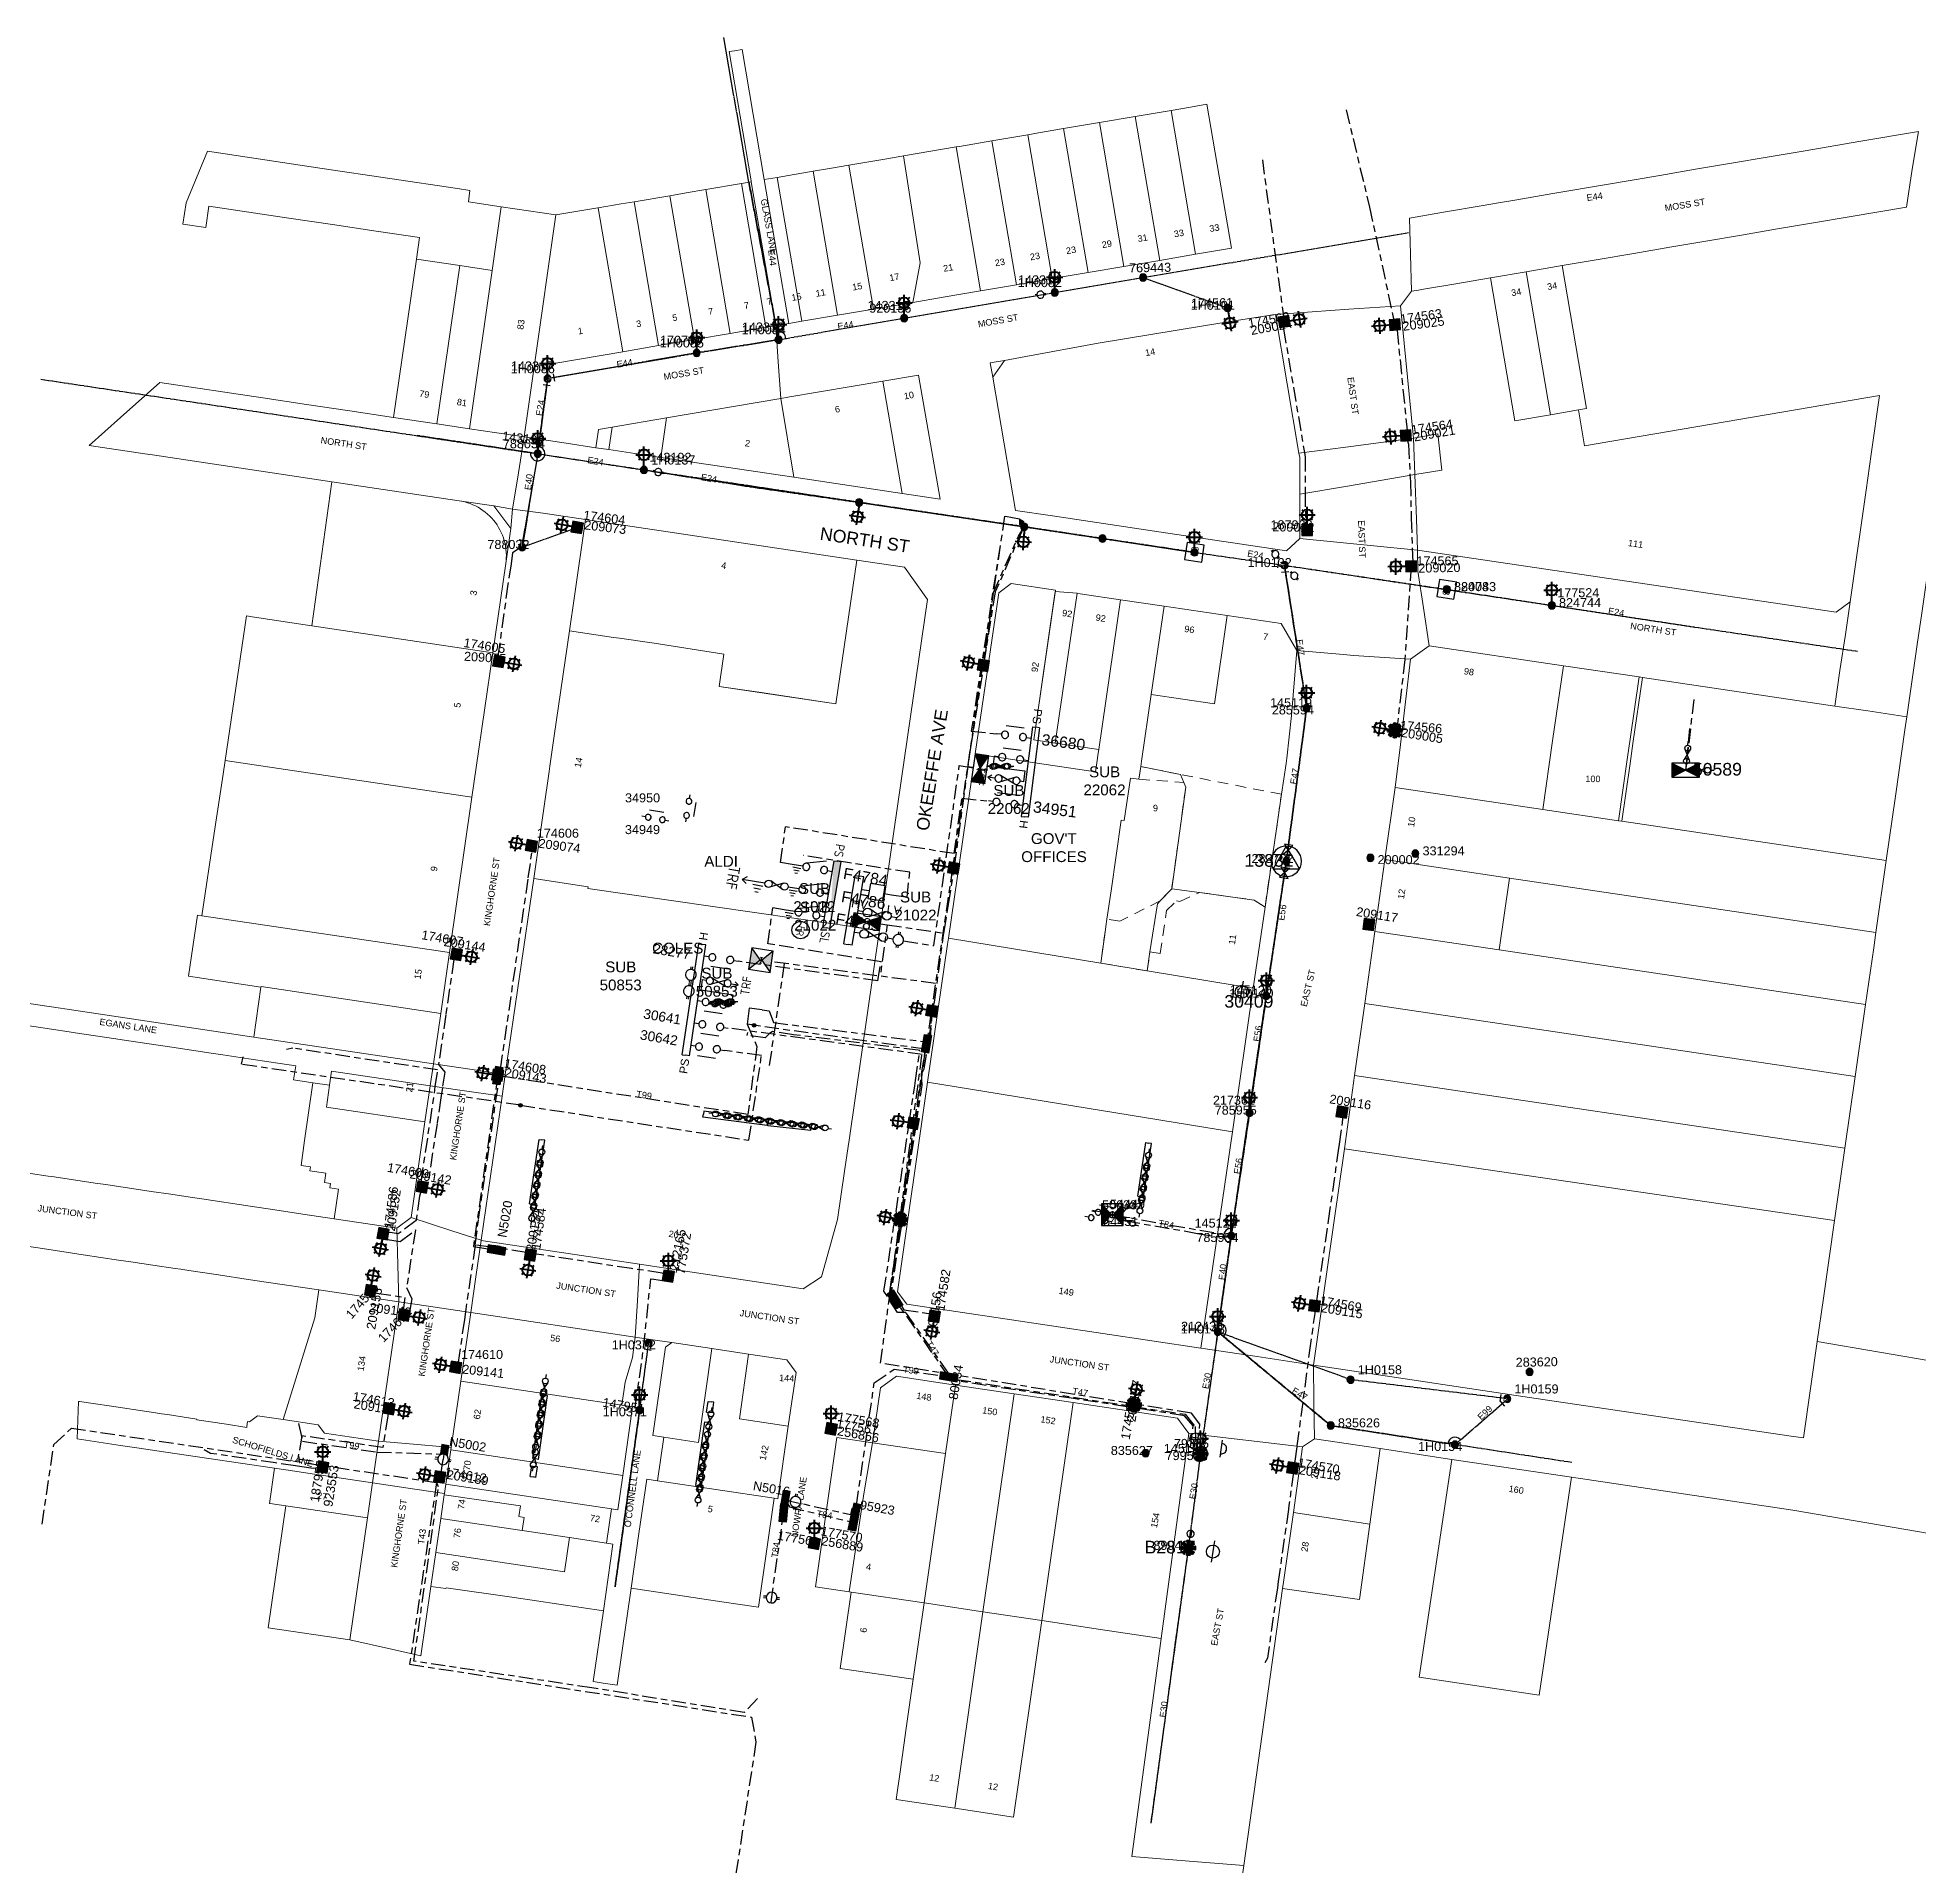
# Model space of a CAD drawing. Header units: metres. Extents: x 280706 to 281640, y 6137848 to 6138622.
# Drawn here: x 280806 to 281327, y 6138070 to 6138576 of the extents above; entities that cross this region are included whole.
import ezdxf
from ezdxf.enums import TextEntityAlignment as Align

# ---------------------------------------------------------------- set-up
doc = ezdxf.new("R2010")
doc.units = ezdxf.units.M
for name, pattern in [('Cable Exist OH', [1, 1, 0]), ('Cable Exist UG', [8.2, 4, -1.2, 1.8, -1.2]), ('Dash', [5, 3, -2])]:
    doc.linetypes.add(name, pattern=pattern)
doc.layers.get('0').update_dxf_attribs({"color": 6})
for name, color, linetype, lineweight in [('Cadastre Buildings_SP_EXT', 9, 'Continuous', 5), ('Cadastre Easements_SP_EXT', 9, 'Continuous', 5), ('Cadastre Land Parcels_SP_EXT', 9, 'Continuous', 5), ('Cadastre Roads_SP_EXT', 9, 'Continuous', 5)]:
    doc.layers.add(name, color=color, linetype=linetype, lineweight=lineweight)
for name, color, linetype in [('Equip_HV_EXT', 7, 'Continuous'), ('Equip_HV_NEW', 2, 'Continuous'), ('Equip_LV_EXT', 7, 'Continuous'), ('Equip_SL_EXT', 7, 'Continuous'), ('Equip_SP_HV_EXT', 7, 'Continuous'), ('Equip_SP_HV_NEW', 2, 'Continuous'), ('Equip_SP_LV_EXT', 7, 'Continuous'), ('Equip_SP_SL_EXT', 7, 'Continuous'), ('Mains_HV_EXT', 7, 'Continuous'), ('Mains_LV_EXT', 7, 'Continuous'), ('Mains_SL_EXT', 7, 'Continuous'), ('Notes', 7, 'Continuous'), ('Notes_HV_MISC', 7, 'Continuous'), ('Notes_LV_MISC', 7, 'Continuous'), ('Notes_SP_MISC', 7, 'Continuous'), ('OH_Details_SP_MISC', 7, 'Continuous'), ('Sub_HV_EXT', 7, 'Continuous'), ('Sub_LV_EXT', 7, 'Continuous'), ('Sub_SP_EXT', 7, 'Continuous'), ('Sub_SP_TR_HV_LV_EXT', 7, 'Continuous'), ('SupportsOH_SP_TR_HV_LV_SL_EXT', 7, 'Continuous'), ('SupportsUG_SP_LV_EXT', 7, 'Continuous'), ('SupportsUG_SP_LV_SL_EXT', 7, 'Continuous'), ('UG_Details_SP_MISC', 7, 'Continuous')]:
    doc.layers.add(name, color=color, linetype=linetype)
doc.styles.add('ARIAL', font='arial.ttf', dxfattribs={"height": 2})
doc.styles.add('COLUMN_LABEL', font='arial.ttf')
doc.styles.add('HVSW_LABEL', font='arial.ttf')
doc.styles.add('iecARIAL', font='arial.ttf', dxfattribs={"height": 2})
doc.styles.add('iecISOCP', font='isocp.shx')
doc.styles.add('IESYMBOL1', font='isocp.shx')
doc.styles.add('PIT_LABEL', font='arial.ttf')
doc.styles.add('POLE_LABEL', font='arial.ttf')
doc.styles.get("Standard").update_dxf_attribs({"font": 'arial.ttf'})
doc.styles.add('SWG_LABEL', font='arial.ttf')
doc.styles.add('SWITCH_LABEL', font='arial.ttf', dxfattribs={"height": 2.5})

msp = doc.modelspace()

# ---------------------------------------------------------------- texts
at = {"layer": 'Cadastre Land Parcels_SP_EXT'}
for s, rotation, p in [('31', 9.6866, (281110.72, 6138519.21)), ('33', 9.686, (281120.78, 6138520.51)), ('33', 9.686, (281130.62, 6138521.99)), ('23', 9.6859, (281080.93, 6138514.14)), ('23', 9.6865, (281090.91, 6138515.84)), ('29', 9.6856, (281100.83, 6138517.53)), ('17', 9.6866, (281041.98, 6138508.38)), ('21', 9.6865, (281056.9, 6138510.97)), ('23', 9.6861, (281071.2, 6138512.49)), ('15', 9.6876, (281014.85, 6138502.9)), ('11', 9.6856, (281021.55, 6138504.04)), ('15', 9.6868, (281031.71, 6138505.77)), ('34', 9.3016, (281214.21, 6138504.23)), ('34', 9.3017, (281224.15, 6138505.92)), ('7', 9.6865, (280991.8, 6138498.98)), ('7', 9.6862, (281001.71, 6138500.66)), ('7', 9.6841, (281008.02, 6138501.74)), ('83', 81.6712, (280940.44, 6138494.87)), ('1', 9.6863, (280955.69, 6138493.6)), ('3', 9.6853, (280971.87, 6138495.59)), ('5', 9.6861, (280981.86, 6138497.29)), ('14', 10.9841, (281112.84, 6138487.59)), ('79', 351.4501, (280911.51, 6138476.42)), ('81', 351.4512, (280921.92, 6138474.1)), ('6', 9.7468, (281026.89, 6138471.92)), ('10', 9.7464, (281046, 6138475.62)), ('2', 351.4483, (281001.72, 6138462.71)), ('111', 352.338, (281246.32, 6138435.04)), ('4', 351.8069, (280995.15, 6138428.84)), ('3', 81.8736, (280927.44, 6138421.24)), ('92', 351.3395, (281089.56, 6138415.68)), ('92', 351.3384, (281098.84, 6138414.41)), ('96', 351.3386, (281123.4, 6138411.28)), ('7', 351.4704, (281145.21, 6138409.14)), ('92', 81.7122, (281082.89, 6138400)), ('98', 351.3675, (281200.83, 6138399.56)), ('5', 81.6049, (280922.96, 6138390.17)), ('14', 78.6488, (280956.32, 6138373.55)), ('10', 82.0113, (281187.14, 6138357.13)), ('9', 81.5576, (280916.5, 6138344.84)), ('12', 82.0114, (281184.34, 6138337.18)), ('11', 81.7432, (281137.52, 6138324.57)), ('15', 81.5577, (280911.97, 6138314.96)), ('21', 81.56, (280909.63, 6138283.66)), ('20', 351.42, (280980.59, 6138243.75)), ('149', 351.5551, (281088.61, 6138227.96)), ('56', 351.6126, (280947.78, 6138214.92)), ('134', 81.8365, (280896.23, 6138206.46)), ('144', 357.4878, (281011.26, 6138203.79)), ('148', 352.122, (281049.2, 6138198.89)), ('62', 81.6795, (280928.39, 6138193.08)), ('150', 351.6103, (281067.45, 6138194.87)), ('152', 351.6106, (281083.58, 6138192.39)), ('142', 77.8436, (281007.54, 6138181.7)), ('70', 81.6795, (280925.58, 6138178.92)), ('28', 82.0514, (281160.38, 6138176.58)), ('27', 351.5512, (280883.21, 6138171.28)), ('160', 351.2449, (281213.23, 6138173.14)), ('74', 81.6797, (280924.02, 6138168.17)), ('72', 351.8752, (280958.78, 6138165.03)), ('5', 351.9456, (280991.42, 6138167.56)), ('154', 78.8418, (281115.91, 6138163)), ('76', 81.6795, (280922.86, 6138160.18)), ('28', 81.98, (281157.62, 6138156.42)), ('80', 81.6796, (280922.3, 6138151.06)), ('4', 351.3789, (281035.25, 6138151.58)), ('6', 81.3801, (281035.44, 6138134)), ('12', 351.376, (281052.77, 6138093.21)), ('12', 351.3764, (281069.02, 6138090.85))]:
    msp.add_text(s, height=1.8, rotation=rotation, dxfattribs=at).set_placement(p)
for s, p in [('100', (281234.58, 6138369.65)), ('9', (281114.82, 6138361.57))]:
    msp.add_text(s, height=1.8, dxfattribs=at).set_placement(p)
at = {"layer": 'Cadastre Roads_SP_EXT'}
for s, height, rotation, p in [('GLASS LANE', 1.8, 280.2996, (281006.17, 6138531.02)), ('MOSS ST', 1.8, 9.3041, (281256.72, 6138527.73)), ('MOSS ST', 1.8, 10.1507, (281066.51, 6138495.57)), ('MOSS ST', 1.8, 9.4671, (280979.46, 6138481)), ('EAST ST', 1.8, 277.6116, (281168.64, 6138481.69)), ('NORTH ST', 1.8, 351.4912, (280884.21, 6138463.49)), ('NORTH ST', 3.5, 351.4853, (281022.41, 6138436.83)), ('EAST ST', 1.8, 271.7383, (281171.63, 6138442.17)), ('NORTH ST', 1.8, 351.4093, (281246.91, 6138412.08)), ('KINGHORNE ST', 1.8, 81.5593, (280931.2, 6138329.72)), ('EAST ST', 1.8, 76.6075, (281157.4, 6138307.31)), ('EGANS LANE', 1.8, 351.3962, (280822.96, 6138302.45)), ('KINGHORNE ST', 1.8, 81.5598, (280921.82, 6138264.84)), ('JUNCTION ST', 1.8, 352.3719, (280805.82, 6138250.81)), ('JUNCTION ST', 1.8, 351.6113, (280949.46, 6138229.42)), ('KINGHORNE ST', 1.8, 81.758, (280913.14, 6138204.97)), ('JUNCTION ST', 1.8, 351.5931, (281000.27, 6138221.8)), ('JUNCTION ST', 1.8, 351.5828, (281086.12, 6138209.01)), ('SCHOFIELDS LANE', 1.8, 342.8769, (280859.68, 6138186.78)), ("O'CONNELL LANE", 1.8, 82.4629, (280970.17, 6138163.2)), ('NOWRA LANE', 1.8, 81.1397, (281016.37, 6138160.44)), ('KINGHORNE ST', 1.8, 81.7598, (280905.49, 6138152.03)), ('EAST ST', 1.8, 79.3007, (281132.6, 6138130.38))]:
    msp.add_text(s, height=height, rotation=rotation, dxfattribs=at).set_placement(p)
at = {"layer": 'Mains_LV_EXT'}
for s, rotation, p in [('E44', 8.5396, (281235.07, 6138530.57)), ('E44', 276.5744, (281008.25, 6138516.99)), ('E44', 8.5455, (281027.59, 6138494.93)), ('E44', 8.7955, (280966.42, 6138484.42)), ('E24', 80.5595, (280945.65, 6138470.95)), ('E24', 350.3006, (280958.07, 6138458.03)), ('E40', 82.9976, (280942.55, 6138450.43)), ('E24', 349.9435, (280989.51, 6138453.31)), ('E24', 350.3509, (281140.85, 6138432.15)), ('E24', 350.3006, (281240.77, 6138416.25)), ('E47', 277.6449, (281154.45, 6138409.06)), ('E47', 81.3193, (281154.57, 6138368.94)), ('E56', 81.621, (281151.16, 6138331.21)), ('E56', 81.621, (281144.38, 6138297.68)), ('T99', 351.3226, (280971.62, 6138282.43)), ('E56', 81.5105, (281138.98, 6138261)), ('T84', 350.03, (281116.23, 6138246.69)), ('E40', 84.093, (281134.76, 6138231.68)), ('T47', 302.1082, (281051.83, 6138214.19)), ('T99', 352.15, (281045.54, 6138206.19)), ('E30', 79.5324, (281130.2, 6138201.48)), ('T47', 350.4413, (281092.39, 6138200.19)), ('E47', 329.3663, (281153.09, 6138200.6)), ('T99', 350.5458, (280890.62, 6138185.5)), ('E30', 81.0892, (281126.64, 6138170.95)), ('T84', 351.1193, (281021.6, 6138166.23)), ('T43', 82.9866, (280912.99, 6138158.45)), ('T84', 81.7302, (281010.91, 6138154.74)), ('E30', 83.3075, (281118.43, 6138110.56))]:
    msp.add_text(s, height=1.8, rotation=rotation, dxfattribs=at).set_placement(p)
at = {"layer": 'Notes'}
msp.add_text('OKEEFFE AVE', height=3.5, rotation=80.8181, dxfattribs=at).set_placement((281052.66, 6138355.98))
at = {"layer": 'Notes_HV_MISC', "color": 2, "char_height": 3, "attachment_point": 1, "style": 'iecARIAL'}
for s, insert in [('\\pi9.8845;SUB\\P\\pi8.3323;22062', (281087.24, 6138374)), ('\\pi9.8845;SUB\\P\\pi8.3323;21022', (281034.89, 6138339.34)), ('\\pi9.8845;SUB\\P\\pi8.3425;50853', (280953.23, 6138319.98))]:
    msp.add_mtext_dynamic_manual_height_columns(s, width=27.975, gutter_width=10, heights=[0], dxfattribs=dict(at, insert=insert))
at = {"layer": 'Notes_HV_MISC', "color": 2, "insert": (280964.26, 6138302.6), "char_height": 2.7, "attachment_point": 1, "rotation": 350.3538, "style": 'iecARIAL'}
msp.add_mtext_dynamic_manual_height_columns('\\pi8.9218;30642', width=27.975, gutter_width=10, heights=[0], dxfattribs=at)
at = {"layer": 'Notes_LV_MISC', "color": 2, "insert": (281007.13, 6138336.53), "char_height": 3, "attachment_point": 1, "style": 'iecARIAL'}
msp.add_mtext_dynamic_manual_height_columns('\\pi9.8845;SUB\\P\\pi8.3323;21022', width=27.975, gutter_width=10, heights=[0], dxfattribs=at)
at = {"layer": 'Notes_SP_MISC', "color": 2, "char_height": 3, "attachment_point": 1, "style": 'iecARIAL'}
for s, insert in [('\\pi9.8845;SUB\\P\\pi8.3323;22062', (281060.73, 6138368.85)), ("\\pi7.8033;GOV'T\\P\\pi5.1174;OFFICES", (281073.22, 6138355.52)), ('ALDI', (280990.57, 6138349.22)), ('\\pi9.8845;SUB\\P\\pi8.3323;21022', (281006.89, 6138341.68)), ('COLES', (280976.1, 6138325.19))]:
    msp.add_mtext_dynamic_manual_height_columns(s, width=27.975, gutter_width=10, heights=[0], dxfattribs=dict(at, insert=insert))
at = {"layer": 'Notes_SP_MISC', "color": 2, "char_height": 2.4, "attachment_point": 1, "rotation": 351.3872, "style": 'iecARIAL'}
for s, insert in [('HV     ', (281031.48, 6138337.45)), ('LV     ', (281041.27, 6138335.72))]:
    msp.add_mtext_dynamic_manual_height_columns(s, width=27.975, gutter_width=10, heights=[0], dxfattribs=dict(at, insert=insert))

# ---------------------------------------------------------------- blocks, each defined once
blk = doc.blocks.new('SUB_INDOOR_EXT')
h = blk.add_hatch(color=256)
h.paths.add_polyline_path([(3, 3), (0.24, 0), (3, -3)])
h.paths.add_polyline_path([(-3, -3), (-0.24, 0), (-3, 3)])
at = {"color": 7}
for p, q in [((-0.27, 0.81), (0.27, 0.81)), ((0, 0.81), (0, -0.81)), ((-0.27, -0.81), (0.27, -0.81))]:
    blk.add_line(p, q, dxfattribs=at)
blk.add_line((1.92, -2.26), (1.92, -2.26, 0))
for points in [[(-3, -3), (-0.24, 0), (-3, 3)], [(-3, -3), (3, -3), (3, 3), (-3, 3)], [(3, 3), (0.24, 0), (3, -3)]]:
    blk.add_lwpolyline(points, close=True)
for tag, height, flags, p in [('STREET_CODE', 0.2, 9, (1.5, 0)), ('ASSET_NUM', 2.5, 8, (2, 2)), ('CONSTRUCTED_VOLTAGE', 0.2, 9, (1.5, -0.2)), ('OPERATING_VOLTAGE', 0.2, 9, (1.5, -0.6)), ('ORIENTATION', 0.2, 9, (1.5, -0.8)), ('OWNED_BY', 0.2, 9, (1.5, -1)), ('OPERATED_BY', 0.2, 9, (1.5, -1.2)), ('SECONDARY_VOLTAGE', 0.2, 9, (1.5, -1.6)), ('STATE', 0.2, 9, (1.5, -1.8)), ('SUBSTATION_TYPE', 0.2, 9, (1.5, -2.2)), ('STREETNAME', 0.2, 9, (1.5, -3)), ('SUBURB', 0.2, 9, (1.5, -3.2)), ('Z', 0.2, 1, (1.5, -3.6)), ('NO_PHASES', 0.2, 9, (1.5, -0.4)), ('MAINTAINED_BY', 0.2, 9, (1.5, -1.4)), ('PARENT', 0.2, 9, (1.5, -2)), ('USAGE', 0.2, 9, (1.5, -2.4)), ('LEGEND', 0.2, 9, (1.5, -2.6)), ('LOCATION', 0.2, 9, (1.5, -2.8)), ('NOTES', 0.2, 9, (1.5, -3.4))]:
    blk.add_attdef(tag, text='', height=height, dxfattribs=dict(flags=flags)).set_placement(p, align=Align.MIDDLE_LEFT)
blk = doc.blocks.new('SUB_POLE_EXT')
blk.add_wipeout([(0, 4.22), (0.42, 4.2), (0.83, 4.14), (1.21, 4.05), (1.62, 3.9), (1.99, 3.72), (2.35, 3.51), (2.68, 3.26), (2.99, 2.99), (3.28, 2.66), (3.52, 2.34), (3.76, 1.92), (3.9, 1.62), (4.04, 1.23), (4.18, 0.63), (4.22, 0), (4.18, -0.61), (4.06, -1.15), (3.9, -1.62), (3.58, -2.24), (3.22, -2.73), (2.97, -3.01), (2.68, -3.26), (2.36, -3.5), (2, -3.72), (1.64, -3.89), (1.25, -4.03), (0.82, -4.14), (0.42, -4.2), (0, -4.22), (-0.41, -4.2), (-0.8, -4.15), (-1.21, -4.05), (-1.62, -3.9), (-1.99, -3.73), (-2.35, -3.51), (-2.68, -3.26), (-2.96, -3.02), (-3.23, -2.72), (-3.51, -2.35), (-3.71, -2.01), (-3.91, -1.6), (-4.05, -1.21), (-4.16, -0.76), (-4.22, -0.14), (-4.21, 0.39), (-4.14, 0.83), (-4.03, 1.27), (-3.9, 1.63), (-3.71, 2.02), (-3.5, 2.37), (-3.28, 2.67), (-2.99, 2.99), (-2.68, 3.27), (-2.33, 3.52), (-1.98, 3.73), (-1.63, 3.9), (-1.2, 4.05), (-0.78, 4.15), (-0.4, 4.21)])
blk.add_line((2.16, 0.48), (2.16, 0.48, 0))
blk.add_lwpolyline([(-4.22, 0, 1), (4.22, 0, 1)], format="xyb", close=True)
blk.add_lwpolyline([(2.14, 0.52), (0, 4.22), (-3.66, -2.11), (3.66, -2.11)], close=True)
for tag, height, flags, p in [('STREET_CODE', 0.2, 9, (1.5, 0)), ('ASSET_NUM', 3.5, 8, (2, 2)), ('CONSTRUCTED_VOLTAGE', 0.2, 9, (1.5, -0.2)), ('OPERATING_VOLTAGE', 0.2, 9, (1.5, -0.6)), ('OPERATED_BY', 0.2, 9, (1.5, -0.8)), ('ORIENTATION', 0.2, 9, (1.5, -1.2)), ('OWNED_BY', 0.2, 9, (1.5, -1.4)), ('SECONDARY_VOLTAGE', 0.2, 9, (1.5, -1.6)), ('STATE', 0.2, 9, (1.5, -1.8)), ('SUBSTATION_TYPE', 0.2, 9, (1.5, -2)), ('STREETNAME', 0.2, 9, (1.5, -2.8)), ('SUBURB', 0.2, 9, (1.5, -3)), ('Z', 0.2, 1, (1.5, -3.4)), ('NO_PHASES', 0.2, 9, (1.5, -0.4)), ('MAINTAINED_BY', 0.2, 9, (1.5, -1)), ('USAGE', 0.2, 9, (1.5, -2.2)), ('LEGEND', 0.2, 9, (1.5, -2.4)), ('LOCATION', 0.2, 9, (1.5, -2.6)), ('NOTES', 0.2, 9, (1.5, -3.2))]:
    blk.add_attdef(tag, text='', height=height, dxfattribs=dict(flags=flags)).set_placement(p, align=Align.MIDDLE_LEFT)
blk = doc.blocks.new('SUB_PADMOUNT_EXT')
for points in [[(0, 0), (-3.84, 1.92), (-3.84, -1.92)], [(0, 0), (3.84, 1.92), (3.84, -1.92)]]:
    blk.add_hatch(color=256).paths.add_polyline_path(points)
for p, q in [((3.84, 1.92), (-3.84, -1.92)), ((-3.84, 1.92), (3.84, -1.92))]:
    blk.add_line(p, q)
blk.add_lwpolyline([(-3.84, -1.92), (3.84, -1.92), (3.84, 1.92), (-3.84, 1.92)], close=True)
for tag, height, flags, p in [('STREET_CODE', 0.2, 9, (1.5, 0)), ('ASSET_NUM', 3.5, 8, (2, 2)), ('CONSTRUCTED_VOLTAGE', 0.2, 9, (1.5, -0.2)), ('OPERATING_VOLTAGE', 0.2, 9, (1.5, -0.6)), ('ORIENTATION', 0.2, 9, (1.5, -0.8)), ('OWNED_BY', 0.2, 9, (1.5, -1)), ('OPERATED_BY', 0.2, 9, (1.5, -1.2)), ('SECONDARY_VOLTAGE', 0.2, 9, (1.5, -1.6)), ('STATE', 0.2, 9, (1.5, -1.8)), ('SUBSTATION_TYPE', 0.2, 9, (1.5, -2.2)), ('STREETNAME', 0.2, 9, (1.5, -3)), ('SUBURB', 0.2, 9, (1.5, -3.2)), ('Z', 0.2, 1, (1.5, -3.6)), ('NO_PHASES', 0.2, 9, (1.5, -0.4)), ('MAINTAINED_BY', 0.2, 9, (1.5, -1.4)), ('PARENT', 0.2, 9, (1.5, -2)), ('USAGE', 0.2, 9, (1.5, -2.4)), ('LEGEND', 0.2, 9, (1.5, -2.6)), ('LOCATION', 0.2, 9, (1.5, -2.8)), ('NOTES', 0.2, 9, (1.5, -3.4))]:
    blk.add_attdef(tag, text='', height=height, dxfattribs=dict(flags=flags)).set_placement(p, align=Align.MIDDLE_LEFT)
blk = doc.blocks.new('COLUMN_EXT')
blk.add_hatch(color=256).paths.add_polyline_path([(-1.49, 1.48), (-1.49, -1.49), (1.48, -1.49), (1.48, 1.48)])
blk.add_lwpolyline([(-1.49, -1.49), (1.48, -1.49), (1.48, 1.48), (-1.49, 1.48)], close=True)
for tag, height, style, flags, p in [('STRUCTURE_PLANT_NUMBER', 0.2, 'POLE_LABEL', 9, (1.81, 0.03)), ('ASSET_NUM', 2.5, 'COLUMN_LABEL', 8, (2, 2)), ('STREET_CODE', 0.2, 'COLUMN_LABEL', 9, (1.81, -0.2))]:
    blk.add_attdef(tag, text='', height=height, dxfattribs=dict(style=style, flags=flags)).set_placement(p, align=Align.MIDDLE_LEFT)
at = {"flags": 1}
blk.add_attdef('Z', (1.81, -2.35), '', height=0.2, dxfattribs=at)
at = {"flags": 9}
for tag, p in [('COLUMN_TYPE', (1.81, -0.4)), ('OWNED_BY', (1.81, -0.6)), ('STATE', (1.81, -0.8)), ('USAGE', (1.81, -1)), ('STREETNAME', (1.81, -1.6)), ('SUBURB', (1.81, -1.8)), ('LEGEND', (1.81, -1.2)), ('LOCATION', (1.81, -1.4)), ('NOTES', (1.81, -2))]:
    blk.add_attdef(tag, text='', height=0.2, dxfattribs=at).set_placement(p, align=Align.MIDDLE_LEFT)
blk = doc.blocks.new('PILLAR_EXT')
blk.add_hatch(color=256).paths.add_polyline_path([(-2.475, 0.99), (-2.475, -0.99), (2.475, -0.99), (2.475, 0.99)])
blk.add_lwpolyline([(-2.475, -0.99), (2.475, -0.99), (2.475, 0.99), (-2.475, 0.99)], close=True)
at = {"style": 'iecARIAL', "flags": 8}
blk.add_attdef('ASSET_NUM', (1.5, 3.5), '', height=2.5, dxfattribs=at)
for tag, p, flags in [('OWNED_BY', (0, -0.2), 9), ('STATE', (0, -0.4), 9), ('SUPPORT_TYPE', (0, -0.6), 9), ('STREETNAME', (0, -1.8), 9), ('SUBURB', (0, -2), 1), ('USAGE', (0, -0.8), 9), ('LEGEND', (0, -1), 9), ('LOCATION', (0, -1.2), 9), ('NOTES', (0, -1.4), 9), ('PARENT', (0, -1.6), 9)]:
    blk.add_attdef(tag, p, '', height=0.2, dxfattribs=dict(flags=flags))
blk = doc.blocks.new('LV_OH_LINKS_OPEN_EXT')
for p, q in [((-0.17, 4.97), (-0.17, 5.46)), ((0.17, 4.97), (0.17, 5.46)), ((-0.17, 3), (-0.17, 2.5)), ((0.17, 3), (0.17, 2.5))]:
    blk.add_line(p, q)
blk.add_lwpolyline([(0, 2.99, 1), (0, 4.98, 1)], format="xyb", close=True)
at = {"flags": 9}
for tag, p in [('ACTUAL_STATUS', (0, 0)), ('CONSTRUCTED_VOLTAGE', (0, -0.2)), ('OPERATING_VOLTAGE', (0, -0.6)), ('ORIENTATION', (0, -0.8)), ('OWNED_BY', (0, -1)), ('STATE', (0, -1.2)), ('SWITCH_TYPE', (0, -1.4)), ('NO_PHASES', (0, -0.4)), ('USAGE', (0, -1.6)), ('LEGEND', (0, -1.8)), ('NOTES', (0, -2))]:
    blk.add_attdef(tag, text='', height=0.2, dxfattribs=at).set_placement(p, align=Align.MIDDLE_LEFT)
at = {"flags": 1}
blk.add_attdef('Z', (0, 0), '', height=0.2, dxfattribs=at)
blk = doc.blocks.new('LV_OH_LINKS_CLOSED_EXT')
for p, q in [((-0.17, 4.97), (-0.17, 3)), ((0.17, 4.97), (0.17, 3))]:
    blk.add_line(p, q)
blk.add_lwpolyline([(0, 2.99, 1), (0, 4.98, 1)], format="xyb", close=True)
at = {"flags": 9}
for tag, p in [('ACTUAL_STATUS', (0, 0)), ('CONSTRUCTED_VOLTAGE', (0, -0.2)), ('OPERATING_VOLTAGE', (0, -0.6)), ('ORIENTATION', (0, -0.8)), ('OWNED_BY', (0, -1)), ('STATE', (0, -1.2)), ('SWITCH_TYPE', (0, -1.4)), ('NO_PHASES', (0, -0.4)), ('USAGE', (0, -1.6)), ('NOTES', (0, -1.8))]:
    blk.add_attdef(tag, text='', height=0.2, dxfattribs=at).set_placement(p, align=Align.MIDDLE_LEFT)
at = {"flags": 1}
blk.add_attdef('Z', (0, 0), '', height=0.2, dxfattribs=at)
blk = doc.blocks.new('LV_OH_LINKS_DISTFUSE_EXT')
for p, q in [((0, 0), (0.96, 0)), ((3.84, 0), (4.8, 0))]:
    blk.add_line(p, q)
blk.add_lwpolyline([(3.84, -1.2), (3.84, 1.2), (0.96, -1.2), (0.96, 1.2)], close=True)
at = {"flags": 9}
for tag, p in [('ACTUAL_STATUS', (0, 0)), ('CONSTRUCTED_VOLTAGE', (0, -0.2)), ('OPERATING_VOLTAGE', (0, -0.6)), ('ORIENTATION', (0, -0.8)), ('OWNED_BY', (0, -1)), ('STATE', (0, -1.2)), ('SWITCH_TYPE', (0, -1.4)), ('NO_PHASES', (0, -0.4)), ('USAGE', (0, -1.6)), ('NOTES', (0, -1.8))]:
    blk.add_attdef(tag, text='', height=0.2, dxfattribs=at).set_placement(p, align=Align.MIDDLE_LEFT)
at = {"flags": 1}
blk.add_attdef('Z', (0, 0), '', height=0.2, dxfattribs=at)
blk = doc.blocks.new('SL_LANTERN_EXT')
at = {"lineweight": 40}
for p, q in [((-1.46, 5.68), (-1.06, 5.28)), ((0, 1.97), (0, 6.47)), ((1.46, 5.68), (1.06, 5.28)), ((-2.25, 4.22), (2.25, 4.22)), ((-1.46, 2.76), (-1.06, 3.16)), ((0, 0), (0, 2.72)), ((1.46, 2.76), (1.06, 3.16))]:
    blk.add_line(p, q, dxfattribs=at)
blk.add_circle((0, 4.22), 1.5, dxfattribs=at)
at = {"style": 'iecARIAL', "flags": 8}
blk.add_attdef('ASSET_NUM', (1.5, 1.5), '', height=2.5, dxfattribs=at)
for tag, p, height, flags in [('OPERATING_VOLTAGE', (0.98, -1.65), 0.2, 9), ('ORIENTATION', (0.98, -1.85), 0.2, 9), ('OWNED_BY', (0.98, -2.05), 0.2, 9), ('STATE', (0.98, -2.25), 0.2, 9), ('CONSTRUCTED_VOLTAGE', (0.98, -0.65), 0.2, 9), ('CONTROL_TYPE', (0.98, -0.85), 0.2, 9), ('LANTERN_PURPOSE', (0.98, -1.05), 0.2, 9), ('LANTERN_TYPE', (0.98, -1.25), 0.2, 9), ('NO_PHASES', (0.98, -1.45), 0.2, 9), ('USAGE', (0.98, -2.45), 0.2, 9), ('CEXIST', (0.98, -2.65), 0.2, 9), ('CNEW', (0.98, -2.85), 0.2, 9), ('CNUMBER', (0.98, -3.05), 0.2, 9), ('CREMOVE', (0.98, -3.25), 0.2, 9), ('CREPLACE', (0.98, -3.45), 0.2, 9), ('LKINGHEIGHT', (0.98, -3.65), 0.2, 9), ('LBRACKET', (0.98, -3.85), 0.2, 9), ('LBRACKETVOCAB', (0.98, -4.05), 0.2, 9), ('LCATEGORY', (0.98, -4.25), 0.2, 9), ('LCHARGE1', (0.98, -4.45), 0.2, 9), ('LCHARGE1PERCENT', (0.98, -4.65), 0.2, 9), ('LCHARGE2', (0.98, -4.85), 0.2, 9), ('LCHARGE2PERCENT', (0.98, -5.05), 0.2, 9), ('LCHARGE3', (0.98, -5.25), 0.2, 9), ('LNUMBER', (2.18, -3.25), 2.5, 8), ('STREETNAME', (0.98, -9.25), 0.2, 9), ('SUBURB', (0.98, -9.45), 0.2, 1), ('LCHARGE3PERCENT', (0.98, -5.45), 0.2, 9), ('LEXIST', (0.98, -5.65), 0.2, 9), ('LLAMP', (0.98, -5.85), 0.2, 9), ('LLAMPVOCAB', (0.98, -6.05), 0.2, 9), ('LMAST', (0.98, -6.25), 0.2, 9), ('LMASTVOCAB', (0.98, -6.45), 0.2, 9), ('LNEW', (0.98, -6.65), 0.2, 9), ('LANTNUMBER', (0.98, -6.85), 0.2, 9), ('LOUTREACH', (0.98, -7.25), 0.2, 9), ('LOUTREACHVOCAB', (0.98, -7.45), 0.2, 9), ('LRATECODE', (0.98, -7.65), 0.2, 9), ('LREMOVE', (0.98, -7.85), 0.2, 9), ('LREPLACE', (0.98, -8.05), 0.2, 9), ('LTYPE', (0.98, -8.25), 0.2, 9), ('LTYPEVOCAB', (0.98, -8.45), 0.2, 9), ('LEGEND', (0.98, -8.65), 0.2, 9), ('LOCATION', (0.98, -8.85), 0.2, 9), ('NOTES', (0.98, -9.05), 0.2, 9)]:
    blk.add_attdef(tag, p, '', height=height, dxfattribs=dict(flags=flags))
blk = doc.blocks.new('SL_NIGHTWATCH_EXT')
at = {"lineweight": 40}
h = blk.add_hatch(color=256, dxfattribs=at)
h.paths.add_polyline_path([(0.39, 1.96, 0.098491), (-0.39, 1.96), (-0.2, 0.98, -0.098491), (0.19, 0.98)])
h.paths.add_polyline_path([(0.55, 0.83, -0.098491), (0.83, 0.56), (1.66, 1.11, 0.098491), (1.11, 1.66)])
h.paths.add_polyline_path([(0.98, 0.2, -0.098491), (0.98, -0.19), (1.96, -0.39, 0.098491), (1.96, 0.39)])
h.paths.add_polyline_path([(0.83, -0.55, -0.098491), (0.56, -0.83), (1.11, -1.66, 0.098491), (1.66, -1.11)])
h.paths.add_polyline_path([(-0.19, -0.98), (-0.39, -1.96, 0.098491), (0.39, -1.96), (0.2, -0.98, -0.098491)])
h.paths.add_polyline_path([(-0.83, -0.56), (-1.66, -1.11, 0.098491), (-1.11, -1.66), (-0.55, -0.83, -0.098491)])
h.paths.add_polyline_path([(-0.98, 0.19), (-1.96, 0.39, 0.098491), (-1.96, -0.39), (-0.98, -0.2, -0.098491)])
h.paths.add_polyline_path([(-1.11, 1.66, 0.098491), (-1.66, 1.11), (-0.83, 0.55, -0.098491), (-0.56, 0.83)])
for p, q in [((-1.16, 1.63), (-1.16, 1.63, 0)), ((-1.1, 1.64), (-1.1, 1.64, 0)), ((1.08, 1.63), (1.08, 1.63, 0)), ((-0.86, -0.57), (-0.86, -0.57, 0)), ((0.82, -0.57), (0.82, -0.57, 0)), ((1.13, -1.65), (1.13, -1.65, 0)), ((1.96, -0.37), (1.96, -0.37, 0))]:
    blk.add_line(p, q, dxfattribs=at)
for points in [[(-0.98, 0.19, 0.098491), (-0.98, -0.2), (-1.96, -0.39, -0.098491), (-1.96, 0.39)], [(-0.56, 0.83, 0.098491), (-0.83, 0.55), (-1.66, 1.11, -0.098491), (-1.11, 1.66)], [(-0.2, 0.98, -0.098491), (0.19, 0.98), (0.39, 1.96, 0.098491), (-0.39, 1.96)], [(0.83, 0.56), (1.66, 1.11, 0.098491), (1.11, 1.66), (0.55, 0.83, -0.098491)], [(0.98, -0.19), (1.96, -0.39, 0.098491), (1.96, 0.39), (0.98, 0.2, -0.098491)], [(-0.83, -0.56, 0.098491), (-0.55, -0.83), (-1.11, -1.66, -0.098491), (-1.66, -1.11)], [(0.2, -0.98), (0.39, -1.96, -0.098491), (-0.39, -1.96), (-0.19, -0.98, 0.098491)], [(0.56, -0.83), (1.11, -1.66, 0.098491), (1.66, -1.11), (0.83, -0.55, -0.098491)]]:
    blk.add_lwpolyline(points, format="xyb", close=True, dxfattribs=at)
blk.add_circle((0, 0), 1, dxfattribs=at)
blk = doc.blocks.new('POLE_EXT')
blk.add_hatch(color=256).paths.add_polyline_path([(-1, 0, 1), (1, 0, 1)])
blk.add_lwpolyline([(-1, 0, 1), (1, 0, 1)], format="xyb", close=True)
for tag, height, flags, p in [('pNumber', 2.5, 8, (-17.84, 2.07)), ('OWNED_BY', 0.2, 9, (1.35, -0.4)), ('SPECIAL_USE', 0.2, 9, (1.35, -0.8)), ('STATE', 0.2, 9, (1.35, -1)), ('cLV', 0.2, 9, (1.35, -1.4)), ('hDepth', 0.2, 9, (1.35, -1.6)), ('hDia', 0.2, 9, (1.35, -1.8)), ('cHV', 0.2, 9, (1.35, -2)), ('cLinedev', 0.2, 9, (1.35, -3.4)), ('pExisting', 0.2, 9, (1.35, -3.8)), ('pFooting', 0.2, 9, (1.35, -4.4)), ('pNew', 0.2, 9, (1.35, -4.6)), ('pRelocate', 0.2, 9, (1.35, -5)), ('pRemove', 0.2, 9, (1.35, -5.2)), ('PARENT', 0.2, 9, (1.35, -0.6)), ('USAGE', 0.2, 9, (1.35, -1.2)), ('LBRACKET', 0.2, 9, (1.35, -2.2)), ('LExisting', 0.2, 9, (1.35, -2.4)), ('LANTNUMBER', 0.2, 9, (1.35, -2.6)), ('LOther', 0.2, 9, (1.35, -2.8)), ('LRemove', 0.2, 9, (1.35, -3)), ('LEGEND', 0.2, 9, (1.35, -3.2)), ('LOCATION', 0.2, 9, (1.35, -3.6)), ('PFNUMBER', 0.2, 9, (1.35, -4)), ('NEWPFNUMBER', 0.2, 9, (1.35, -4.2)), ('pReplace', 0.2, 9, (1.35, -5.4)), ('pStay', 0.2, 9, (1.35, -5.6)), ('pType', 0.2, 9, (1.35, -5.8)), ('cspan', 0.2, 9, (1.35, -6)), ('STREETNAME', 0.2, 9, (1.35, -6.2)), ('SUBURB', 0.2, 9, (1.35, -6.4)), ('OPERATED_BY', 0.2, 9, (1.36, -7.01)), ('NOTES', 0.2, 9, (1.35, -6.6)), ('MAINTAINED_BY', 0.2, 9, (1.36, -6.81))]:
    blk.add_attdef(tag, text='', height=height, dxfattribs=dict(flags=flags)).set_placement(p, align=Align.MIDDLE_LEFT)
at = {"style": 'POLE_LABEL'}
for tag, height, flags, p in [('STRUCTURE_PLANT_NUMBER', 0.2, 9, (1.35, 0.03)), ('ASSET_NUM', 2.5, 8, (2, 2)), ('STREET_CODE', 0.2, 9, (1.35, -0.2))]:
    blk.add_attdef(tag, text='', height=height, dxfattribs=dict(at, flags=flags)).set_placement(p, align=Align.MIDDLE_LEFT)
at = {"flags": 1}
blk.add_attdef('Z', (1.35, -7.33), '', height=0.2, dxfattribs=at)
blk = doc.blocks.new('SL_STJ_EXT')
h = blk.add_hatch(color=256)
edge = h.paths.add_edge_path()
edge.add_ellipse((-0.59, 0.13), major_axis=(0.226, 0.226), ratio=1, start_angle=45, end_angle=135)
edge.add_line((-0.91, 0.13), (-0.91, -0.13))
edge.add_ellipse((-0.59, -0.13), major_axis=(0.226, 0.226), ratio=1, start_angle=135, end_angle=225)
edge.add_line((-0.59, -0.45), (0.59, -0.45))
edge.add_ellipse((0.59, -0.13), major_axis=(-0.226, 0.226), ratio=1, start_angle=135, end_angle=225)
edge.add_line((0.91, -0.13), (0.91, 0.13))
edge.add_ellipse((0.59, 0.13), major_axis=(-0.226, 0.226), ratio=1, start_angle=225, end_angle=315)
edge.add_line((0.59, 0.45), (-0.59, 0.45))
blk.add_lwpolyline([(-0.91, 0.13), (-0.91, -0.13, 0.414214), (-0.59, -0.45), (0.59, -0.45, 0.414214), (0.91, -0.13), (0.91, 0.13, 0.414214), (0.59, 0.45), (-0.59, 0.45, 0.414214)], format="xyb", close=True)
at = {"flags": 1}
blk.add_attdef('Z', (0, 0), '', height=0.2, dxfattribs=at)
at = {"flags": 9}
for tag, p in [('ORIENTATION', (0, 0)), ('USAGE', (0, -0.2)), ('LEGEND', (0, -0.4)), ('NOTES', (0, -0.6))]:
    blk.add_attdef(tag, text='', height=0.2, dxfattribs=at).set_placement(p, align=Align.MIDDLE_LEFT)
blk = doc.blocks.new('LV_UG_LINKS_CLOSED_EXT')
blk.add_wipeout([(-1.06, 1.06), (-1.18, 0.92), (-1.29, 0.76), (-1.37, 0.59), (-1.43, 0.42), (-1.48, 0.23), (-1.49, 0.05), (-1.49, -0.14), (-1.46, -0.33), (-1.41, -0.51), (-1.33, -0.68), (-1.24, -0.84), (-1.12, -0.99), (-0.99, -1.12), (-0.84, -1.24), (-0.68, -1.33), (-0.51, -1.41), (-0.33, -1.46), (-0.14, -1.49), (0.05, -1.49), (0.23, -1.48), (0.42, -1.43), (0.59, -1.37), (0.76, -1.29), (0.92, -1.18), (1.06, -1.06), (1.18, -0.92), (1.29, -0.76), (1.37, -0.59), (1.43, -0.42), (1.48, -0.23), (1.49, -0.05), (1.49, 0.14), (1.46, 0.33), (1.41, 0.51), (1.33, 0.68), (1.24, 0.84), (1.12, 0.99), (0.99, 1.12), (0.84, 1.24), (0.68, 1.33), (0.51, 1.41), (0.33, 1.46), (0.14, 1.49), (-0.05, 1.49), (-0.23, 1.48), (-0.42, 1.43), (-0.59, 1.37), (-0.76, 1.29), (-0.92, 1.18)])
for p, q in [((-0.25, -1.48), (-0.25, 1.48)), ((0.25, -1.48), (0.25, 1.48))]:
    blk.add_line(p, q)
blk.add_circle((0, 0), 1.5)
at = {"flags": 9}
for tag, p in [('ACTUAL_STATUS', (0, 0)), ('CONSTRUCTED_VOLTAGE', (0, -0.2)), ('OPERATING_VOLTAGE', (0, -0.6)), ('ORIENTATION', (0, -0.8)), ('STATE', (0, -1)), ('SWITCH_TYPE', (0, -1.2)), ('NO_PHASES', (0, -0.4)), ('USAGE', (0, -1.4)), ('NOTES', (0, -1.6))]:
    blk.add_attdef(tag, text='', height=0.2, dxfattribs=at).set_placement(p, align=Align.MIDDLE_LEFT)
at = {"flags": 1}
blk.add_attdef('Z', (0, 0), '', height=0.2, dxfattribs=at)
blk = doc.blocks.new('LV_UG_LINKS_OPEN_EXT')
for p, q in [((-0.25, 1.47), (-0.25, 2.22)), ((0.25, 1.47), (0.25, 2.22)), ((-0.25, -1.47), (-0.25, -2.22)), ((0.25, -1.47), (0.25, -2.22))]:
    blk.add_line(p, q)
at = {"flags": 9}
for tag, p in [('ACTUAL_STATUS', (0, 0)), ('CONSTRUCTED_VOLTAGE', (0, -0.2)), ('OPERATING_VOLTAGE', (0, -0.6)), ('ORIENTATION', (0, -0.8)), ('STATE', (0, -1)), ('SWITCH_TYPE', (0, -1.2)), ('NO_PHASES', (0, -0.4)), ('USAGE', (0, -1.4)), ('NOTES', (0, -1.6))]:
    blk.add_attdef(tag, text='', height=0.2, dxfattribs=at).set_placement(p, align=Align.MIDDLE_LEFT)
at = {"flags": 1}
blk.add_attdef('Z', (0, 0), '', height=0.2, dxfattribs=at)
blk.add_wipeout([(-0.25, 1.47), (-0.43, 1.43), (-0.61, 1.36), (-0.77, 1.28), (-0.93, 1.17), (-1.07, 1.05), (-1.19, 0.9), (-1.29, 0.75), (-1.38, 0.58), (-1.44, 0.4), (-1.48, 0.22), (-1.49, 0.03), (-1.49, -0.16), (-1.45, -0.34), (-1.4, -0.52), (-1.32, -0.69), (-1.23, -0.85), (-1.11, -1), (-0.98, -1.13), (-0.83, -1.24), (-0.66, -1.34), (-0.49, -1.41), (-0.31, -1.46), (-0.13, -1.49), (0.06, -1.49), (0.25, -1.47), (0.43, -1.43), (0.61, -1.36), (0.77, -1.28), (0.93, -1.17), (1.07, -1.05), (1.19, -0.9), (1.29, -0.75), (1.38, -0.58), (1.44, -0.4), (1.48, -0.22), (1.49, -0.03), (1.49, 0.16), (1.45, 0.34), (1.4, 0.52), (1.32, 0.69), (1.23, 0.85), (1.11, 1), (0.98, 1.13), (0.83, 1.24), (0.66, 1.34), (0.49, 1.41), (0.31, 1.46), (0.13, 1.49), (-0.06, 1.49)])
blk.add_lwpolyline([(0, -1.49, 1), (0, 1.49, 1)], format="xyb", close=True)
blk = doc.blocks.new('LV_UG_DFUSE_CLOSED_EXT')
for points in [[(1, 0), (0, 0)], [(5.04, 0.73), (2.16, -0.72)], [(5.05, -0.71), (2.16, 0.72)], [(6.2, 0.01), (7.2, 0.01)]]:
    blk.add_lwpolyline(points)
for centre in [(1.8, 0), (5.4, 0.01)]:
    blk.add_circle(centre, 0.8)
at = {"flags": 9}
for tag, p in [('ACTUAL_STATUS', (0, 0)), ('CONSTRUCTED_VOLTAGE', (0, -0.2)), ('OPERATING_VOLTAGE', (0, -0.6)), ('ORIENTATION', (0, -0.8)), ('STATE', (0, -1)), ('SWITCH_TYPE', (0, -1.2)), ('NO_PHASES', (0, -0.4)), ('USAGE', (0, -1.4)), ('NOTES', (0, -1.6))]:
    blk.add_attdef(tag, text='', height=0.2, dxfattribs=at).set_placement(p, align=Align.MIDDLE_LEFT)
at = {"flags": 1}
blk.add_attdef('Z', (0, 0), '', height=0.2, dxfattribs=at)
blk = doc.blocks.new('SWG_HOLEC_SU_EXT')
blk.add_line((1.8, -2), (5.8, -2))
for points in [[(1, 0), (0, 0)], [(6.6, 0), (7.6, 0)]]:
    blk.add_lwpolyline(points)
for points in [[(1.8, -0.8, 1), (1.8, 0.8, 1)], [(5.8, -0.8, 1), (5.8, 0.8, 1)]]:
    blk.add_lwpolyline(points, format="xyb", close=True)
at = {"style": 'SWITCH_LABEL', "flags": 8}
blk.add_attdef('ASSET_NUM', text='', height=2.5, rotation=179.9544, dxfattribs=at).set_placement((-2.4, 0), align=Align.MIDDLE_LEFT)
at = {"flags": 1}
blk.add_attdef('Z', (0, 0), '', height=0.2, dxfattribs=at)
at = {"flags": 9}
for tag, p in [('ACTUAL_STATUS', (0, -0.4)), ('CONSTRUCTED_VOLTAGE', (0, -0.6)), ('OPERATING_VOLTAGE', (0, -1)), ('ORIENTATION', (0, -1.2)), ('OWNED_BY', (0, -1.4)), ('STATE', (0, -1.8)), ('SWITCH_TYPE', (0, -2)), ('STREETNAME', (0, -2.6)), ('SUBURB', (0, -2.8)), ('NO_PHASES', (0, -0.8)), ('PARENT', (0, -1.6)), ('USAGE', (0, -2.2)), ('LOCATION', (0, -2.4)), ('NOTES', (0, -3))]:
    blk.add_attdef(tag, text='', height=0.2, dxfattribs=at).set_placement(p, align=Align.MIDDLE_LEFT)
at = {"style": 'SWITCH_LABEL', "flags": 9}
blk.add_attdef('STREET_CODE', text='', height=0.2, dxfattribs=at).set_placement((0, -0.2), align=Align.MIDDLE_LEFT)
blk = doc.blocks.new('HV_ABS_CLOSED_EXT')
blk.add_line((-3, 6.87), (3, 6.87))
blk.add_circle((0, 6.87), 1.8)
at = {"flags": 1}
blk.add_attdef('Z', (0, 0), '', height=0.2, dxfattribs=at)
at = {"style": 'HVSW_LABEL'}
for tag, height, flags, p in [('ASSET_NUM', 3.5, 8, (2, 2)), ('STREET_CODE', 0.2, 9, (0, -0.2))]:
    blk.add_attdef(tag, text='', height=height, dxfattribs=dict(at, flags=flags)).set_placement(p, align=Align.MIDDLE_LEFT)
at = {"flags": 9}
for tag, p in [('ACTUAL_STATUS', (0, -0.4)), ('CONSTRUCTED_VOLTAGE', (0, -0.6)), ('OPERATING_VOLTAGE', (0, -1)), ('ORIENTATION', (0, -1.2)), ('OWNED_BY', (0, -1.4)), ('STATE', (0, -1.6)), ('SWITCH_TYPE', (0, -1.8)), ('STREETNAME', (0, -2.6)), ('SUBURB', (0, -2.8)), ('NO_PHASES', (0, -0.8)), ('USAGE', (0, -2)), ('LEGEND', (0, -2.2)), ('LOCATION', (0, -2.4)), ('NOTES', (0, -3))]:
    blk.add_attdef(tag, text='', height=0.2, dxfattribs=at).set_placement(p, align=Align.MIDDLE_LEFT)
blk = doc.blocks.new('HV_USL_CLOSED_EXT')
blk.add_line((2.4, 5.5), (-2.4, 5.5))
blk.add_lwpolyline([(1.44, 5.5, 0.414214), (0, 6.94, 0.414214), (-1.44, 5.5)], format="xyb")
for tag, height, flags, p in [('STREET_CODE', 0.2, 9, (1.5, 0)), ('ASSET_NUM', 2.5, 8, (2, 2)), ('ACTUAL_STATUS', 0.2, 9, (1.5, -0.2)), ('CONSTRUCTED_VOLTAGE', 0.2, 9, (1.5, -0.4)), ('OPERATING_VOLTAGE', 0.2, 9, (1.5, -0.8)), ('ORIENTATION', 0.2, 9, (1.5, -1)), ('OWNED_BY', 0.2, 9, (1.5, -1.2)), ('OPERATED_BY', 0.2, 9, (1.5, -1.4)), ('STATE', 0.2, 9, (1.5, -1.8)), ('SWITCH_TYPE', 0.2, 9, (1.5, -2)), ('STREETNAME', 0.2, 9, (1.5, -2.8)), ('SUBURB', 0.2, 9, (1.5, -3)), ('Z', 0.2, 1, (1.5, -3.6)), ('NO_PHASES', 0.2, 9, (1.5, -0.6)), ('MAINTAINED_BY', 0.2, 9, (1.5, -1.6)), ('USAGE', 0.2, 9, (1.5, -2.2)), ('LEGEND', 0.2, 9, (1.5, -2.4)), ('LOCATION', 0.2, 9, (1.5, -2.6)), ('NOTES', 0.2, 9, (1.5, -3.2)), ('LABEL_ALIGNMENT', 0.2, 9, (1.5, -3.4))]:
    blk.add_attdef(tag, text='', height=height, dxfattribs=dict(flags=flags)).set_placement(p, align=Align.MIDDLE_LEFT)
blk = doc.blocks.new('HV_LOAD_BREAK_EXT')
blk.add_lwpolyline([(-2.4, -2.4), (2.4, -2.4), (2.4, 2.4), (-2.4, 2.4)], close=True)
at = {"insert": (-1.1, 0.99), "char_height": 2, "width": 2.9628, "attachment_point": 1}
blk.add_mtext('{\\Fisocp|c0;LB}', dxfattribs=at)
for tag, height, flags, p in [('STREET_CODE', 0.2, 9, (1.5, 0)), ('ASSET_NUM', 2.5, 8, (2, 2)), ('ACTUAL_STATUS', 0.2, 9, (1.5, -0.2)), ('CONSTRUCTED_VOLTAGE', 0.2, 9, (1.5, -0.4)), ('OPERATING_VOLTAGE', 0.2, 9, (1.5, -0.8)), ('ORIENTATION', 0.2, 9, (1.5, -1)), ('OWNED_BY', 0.2, 9, (1.5, -1.2)), ('OPERATED_BY', 0.2, 9, (1.5, -1.4)), ('STATE', 0.2, 9, (1.5, -1.8)), ('SWITCH_TYPE', 0.2, 9, (1.5, -2)), ('STREETNAME', 0.2, 9, (1.5, -2.8)), ('SUBURB', 0.2, 9, (1.5, -3)), ('Z', 0.2, 1, (1.5, -3.6)), ('NO_PHASES', 0.2, 9, (1.5, -0.6)), ('MAINTAINED_BY', 0.2, 9, (1.5, -1.6)), ('USAGE', 0.2, 9, (1.5, -2.2)), ('LEGEND', 0.2, 9, (1.5, -2.4)), ('LOCATION', 0.2, 9, (1.5, -2.6)), ('NOTES', 0.2, 9, (1.5, -3.2)), ('LABEL_ALIGNMENT', 0.2, 9, (1.5, -3.4))]:
    blk.add_attdef(tag, text='', height=height, dxfattribs=dict(flags=flags)).set_placement(p, align=Align.MIDDLE_LEFT)
blk = doc.blocks.new('End Shackle_EXT')
blk.add_wipeout([(0, 0.25), (1.81, 0.25), (1.82, -0.25), (0, -0.25)])
blk.add_line((1.81, -1), (1.81, 1))
at = {"flags": 1}
blk.add_attdef('Z', (0, 0), '', height=0.2, dxfattribs=at)
at = {"flags": 9}
for tag, p in [('CONNECTOR_TYPE', (0, 0)), ('CONSTRUCTED_VOLTAGE', (0, -0.2)), ('OPERATING_VOLTAGE', (0, -0.6)), ('ORIENTATION', (0, -0.8)), ('OWNED_BY', (0, -1)), ('STATE', (0, -1.2)), ('NO_PHASES', (0, -0.4)), ('USAGE', (0, -1.4)), ('NOTES', (0, -1.6))]:
    blk.add_attdef(tag, text='', height=0.2, dxfattribs=at).set_placement(p, align=Align.MIDDLE_LEFT)
blk = doc.blocks.new('PIT_EXT')
blk.add_hatch(color=256).paths.add_polyline_path([(-2.47, 0.99), (2.47, 0.99), (2.47, -0.99), (-2.47, -0.99)])
at = {"lineweight": -3}
blk.add_lwpolyline([(-2.47, 0.99), (2.47, 0.99), (2.47, -0.99), (-2.47, -0.99)], close=True, dxfattribs=at)
at = {"flags": 1}
blk.add_attdef('Z', (0, 0), '', height=0.2, dxfattribs=at)
at = {"style": 'PIT_LABEL'}
for tag, height, flags, p in [('ASSET_NUM', 2.5, 8, (2, 2)), ('STREET_CODE', 0.2, 9, (0, -0.2))]:
    blk.add_attdef(tag, text='', height=height, dxfattribs=dict(at, flags=flags)).set_placement(p, align=Align.MIDDLE_LEFT)
at = {"flags": 9}
for tag, p in [('OWNED_BY', (0, -0.4)), ('STATE', (0, -0.6)), ('SUPPORT_TYPE', (0, -0.8)), ('USAGE', (0, -1)), ('LOCATION', (0, -1.2)), ('NOTES', (0, -1.4))]:
    blk.add_attdef(tag, text='', height=0.2, dxfattribs=at).set_placement(p, align=Align.MIDDLE_LEFT)
blk = doc.blocks.new('CONNECTOR_NODE_EXT')
h = blk.add_hatch(color=256)
edge = h.paths.add_edge_path()
edge.add_arc((0, 0), 0.5, 0, 360)
blk.add_circle((0, 0), 0.5)
at = {"flags": 1}
blk.add_attdef('Z', (0, 0), '', height=0.2, dxfattribs=at)
at = {"flags": 9}
for tag, p in [('CONNECTOR_TYPE', (0, 0)), ('CONSTRUCTED_VOLTAGE', (0, -0.2)), ('OPERATING_VOLTAGE', (0, -0.6)), ('ORIENTATION', (0, -0.8)), ('SUBTYPE', (0, -1)), ('NO_PHASES', (0, -0.4)), ('USAGE', (0, -1.2)), ('NOTES', (0, -1.4))]:
    blk.add_attdef(tag, text='', height=0.2, dxfattribs=at).set_placement(p, align=Align.MIDDLE_LEFT)
blk = doc.blocks.new('FAULT_INDIC_SE')
blk.add_circle((0, 0), 2.4)
at = {"insert": (-1.15, 1), "char_height": 2, "width": 2.7042, "attachment_point": 1, "style": 'iecISOCP'}
blk.add_mtext('FR', dxfattribs=at)
blk = doc.blocks.new('*U140')
for p, q in [((-1.6, 0), (-1.6, 14.98)), ((-1.6, 14.98), (-0.8, 14.98)), ((0, 14.98), (-0.8, 14.98)), ((0, 0), (0, 14.98)), ((-1.6, 0), (-0.8, 0)), ((0, 0), (-0.8, 0))]:
    blk.add_line(p, q)
at = {"style": 'IESYMBOL1'}
for s, p in [('SL', (-0.87, 17.14, 19.97)), ('PS', (-0.84, -2.4, 19.97))]:
    blk.add_text(s, height=2, rotation=89.9826, dxfattribs=at).set_placement(p, align=Align.MIDDLE_CENTER)
blk = doc.blocks.new('SWG_SAFELINK_SU_NEW')
for p, q in [((6.9, 0.59), (8.7, 0.58)), ((7.2, 1.19), (8.4, 1.18)), ((7.5, 1.79), (8.1, 1.79)), ((1.6, -2.02), (5.8, -0.81)), ((6.6, -0.01), (9, -0.02))]:
    blk.add_line(p, q)
blk.add_lwpolyline([(1, 0), (0, 0)])
for points in [[(1.8, -0.8, 1), (1.8, 0.8, 1)], [(5.8, -0.81, 1), (5.8, 0.79, 1)]]:
    blk.add_lwpolyline(points, format="xyb", close=True)
at = {"style": 'SWITCH_LABEL', "flags": 8}
blk.add_attdef('ASSET_NUM', text='', height=2.5, rotation=179.9544, dxfattribs=at).set_placement((-1.6, -0.02), align=Align.MIDDLE_LEFT)
at = {"flags": 1}
blk.add_attdef('Z', (0, 0), '', height=0.2, rotation=90, dxfattribs=at)
at = {"flags": 9}
for tag, p in [('OPERATED_BY', (-0.02, -3.51)), ('ACTUAL_STATUS', (0, -0.4)), ('MAINTAINED_BY', (-0.02, -3.71)), ('CONSTRUCTED_VOLTAGE', (0, -0.6)), ('OPERATING_VOLTAGE', (0, -1)), ('ORIENTATION', (0, -1.2)), ('OWNED_BY', (0, -1.4)), ('STATE', (0, -1.8)), ('SWITCH_TYPE', (0, -2)), ('SUBURB', (0, -2.4)), ('STREETNAME', (0, -2.6)), ('NO_PHASES', (0, -0.8)), ('PARENT', (0, -1.6)), ('USAGE', (0, -2.2)), ('LOCATION', (0, -2.8)), ('NOTES', (0, -3))]:
    blk.add_attdef(tag, text='', height=0.2, dxfattribs=at).set_placement(p, align=Align.MIDDLE_LEFT)
at = {"style": 'SWITCH_LABEL', "flags": 9}
blk.add_attdef('STREET_CODE', text='', height=0.2, dxfattribs=at).set_placement((0, -0.2), align=Align.MIDDLE_LEFT)
blk = doc.blocks.new('SWG_FUSE_EXT')
for points in [[(1.15, 0.72), (4.04, -0.71)], [(1.16, -0.72), (4.04, 0.73)]]:
    blk.add_lwpolyline(points)
for centre in [(0.8, 0), (4.4, 0.01)]:
    blk.add_circle(centre, 0.8)
blk = doc.blocks.new('SWG_SAFELINK_TRF_NEW')
for p, q in [((6.9, 0.59), (8.7, 0.58)), ((7.2, 1.19), (8.4, 1.18)), ((7.5, 1.79), (8.1, 1.79)), ((14.2, 0.01), (19.32, 0.01)), ((14.57, 0.76), (16.82, 0.76)), ((14.95, 1.51), (16.45, 1.51)), ((15.33, 2.26), (16.08, 2.26)), ((1.6, -2.02), (5.8, -0.81)), ((6.6, -0.01), (9, -0.02))]:
    blk.add_line(p, q)
for points in [[(1, 0), (0, 0)], [(18.32, -0.74), (19.32, 0.01), (18.33, 0.76)]]:
    blk.add_lwpolyline(points)
for points in [[(1.8, -0.8, 1), (1.8, 0.8, 1)], [(5.8, -0.81, 1), (5.8, 0.79, 1)]]:
    blk.add_lwpolyline(points, format="xyb", close=True)
blk.add_blockref('SWG_FUSE_EXT', (9, -0.02))
at = {"style": 'IESYMBOL1'}
blk.add_text('TRF', height=2.5, rotation=89.9826, dxfattribs=at).set_placement((21.43, 0.01), align=Align.MIDDLE_CENTER)
at = {"style": 'SWITCH_LABEL', "flags": 8}
blk.add_attdef('ASSET_NUM', text='', height=2.5, rotation=179.9544, dxfattribs=at).set_placement((-3, 0), align=Align.MIDDLE_LEFT)
at = {"flags": 1}
blk.add_attdef('Z', (0, 0), '', height=0.2, dxfattribs=at)
at = {"flags": 9}
for tag, p in [('ACTUAL_STATUS', (0, -0.4)), ('CONSTRUCTED_VOLTAGE', (0, -0.6)), ('OPERATING_VOLTAGE', (0, -1)), ('ORIENTATION', (0, -1.2)), ('OWNED_BY', (0, -1.4)), ('STATE', (0, -1.8)), ('SWITCH_TYPE', (0, -2)), ('SUBURB', (0, -2.4)), ('STREETNAME', (0, -2.6)), ('NO_PHASES', (0, -0.8)), ('PARENT', (0, -1.6)), ('USAGE', (0, -2.2)), ('LOCATION', (0, -2.8)), ('NOTES', (0, -3)), ('OPERATED_BY', (0.05, -3.45)), ('MAINTAINED_BY', (0.04, -3.65))]:
    blk.add_attdef(tag, text='', height=0.2, dxfattribs=at).set_placement(p, align=Align.MIDDLE_LEFT)
at = {"style": 'SWITCH_LABEL', "flags": 9}
blk.add_attdef('STREET_CODE', text='', height=0.2, dxfattribs=at).set_placement((0, -0.2), align=Align.MIDDLE_LEFT)
blk = doc.blocks.new('SWG_HOLEC_SFU_EXT')
for p, q in [((2.23, 4.03), (5.69, 5.54)), ((2.25, 5.56), (5.69, 4.06)), ((1.8, -2), (5.8, -2))]:
    blk.add_line(p, q)
for points in [[(7.6, 0), (7.6, 2.4), (0.41, 2.4), (0.41, 4.8), (1.21, 4.8)], [(6.81, 4.8), (8.4, 4.8), (7.6, 4.2)], [(8.4, 4.8), (7.6, 5.4)], [(1, 0), (0, 0)], [(6.6, 0), (7.6, 0)]]:
    blk.add_lwpolyline(points)
for points in [[(2.01, 4, 1), (2.01, 5.6, 1)], [(6.01, 4, 1), (6.01, 5.6, 1)], [(1.8, -0.8, 1), (1.8, 0.8, 1)], [(5.8, -0.8, 1), (5.8, 0.8, 1)]]:
    blk.add_lwpolyline(points, format="xyb", close=True)
at = {"style": 'iecARIAL', "flags": 8}
blk.add_attdef('ASSET_NUM', text='', height=2.5, rotation=179.9544, dxfattribs=at).set_placement((-3, 1), align=Align.MIDDLE_LEFT)
at = {"flags": 9}
for tag, p in [('ACTUAL_STATUS', (0, 0)), ('CONSTRUCTED_VOLTAGE', (0, -0.4)), ('OPERATING_VOLTAGE', (0, -0.8)), ('ORIENTATION', (0, -1)), ('OWNED_BY', (0, -1.2)), ('STATE', (0, -1.6)), ('SWITCH_TYPE', (0, -1.8)), ('STREETNAME', (0, -2.4)), ('SUBURB', (0, -2.6)), ('NO_PHASES', (0, -0.6)), ('PARENT', (0, -1.4)), ('USAGE', (0, -2)), ('LOCATION', (0, -2.2)), ('NOTES', (0, -2.8))]:
    blk.add_attdef(tag, text='', height=0.2, dxfattribs=at).set_placement(p, align=Align.MIDDLE_LEFT)
at = {"flags": 1}
blk.add_attdef('Z', (0, 0), '', height=0.2, dxfattribs=at)
blk = doc.blocks.new('HOLEC_ABCA_EXT')
for p, q in [((-1.6, 0), (-1.6, 20)), ((-1.6, 20), (-0.8, 20)), ((0, 20), (-0.8, 20)), ((0, 0), (0, 20)), ((-1.6, 0), (-0.8, 0)), ((0, 0), (-0.8, 0))]:
    blk.add_line(p, q)
for name, p in [('SWG_HOLEC_SU_EXT', (0, 17.5)), ('SWG_HOLEC_SFU_EXT', (0, 7.5)), ('SWG_HOLEC_SU_EXT', (0, 2.5))]:
    blk.add_blockref(name, p)
at = {"style": 'IESYMBOL1'}
blk.add_text('TRF', height=2, rotation=90, dxfattribs=at).set_placement((10.12, 12.31), align=Align.MIDDLE_CENTER)
at = {"style": 'ARIAL'}
blk.add_attdef('SWG_TYPE', text='', height=1.8, rotation=90, dxfattribs=at).set_placement((-0.8, 20.77), align=Align.MIDDLE_LEFT)
at = {"style": 'SWG_LABEL', "flags": 8}
for tag, p in [('ASSET_NUM3', (-2.4, 17.5)), ('ASSET_NUM2', (-2.4, 9.5)), ('ASSET_NUM1', (-2.4, 2.5))]:
    blk.add_attdef(tag, text='', height=2.5, rotation=179.9544, dxfattribs=at).set_placement(p, align=Align.MIDDLE_LEFT)
at = {"flags": 1}
blk.add_attdef('Z', (0, 0), '', height=0.2, rotation=90, dxfattribs=at)
at = {"style": 'ARIAL'}
blk.add_attdef('SUB_TYPE', text='', height=1.8, rotation=90, dxfattribs=at).set_placement((-0.8, -0.76), align=Align.MIDDLE_RIGHT)
blk = doc.blocks.new('HOLEC_AABCA_EXT')
for p, q in [((-1.6, 0), (-1.6, 24.83)), ((-1.6, 24.83), (-0.8, 24.83)), ((0, 24.83), (-0.8, 24.83)), ((0, 0), (0, 24.83)), ((-1.6, 0), (-0.8, 0)), ((0, 0), (-0.8, 0))]:
    blk.add_line(p, q)
for name, p in [('SWG_HOLEC_SU_EXT', (0, 22.33)), ('SWG_HOLEC_SFU_EXT', (0, 12.33)), ('SWG_HOLEC_SU_EXT', (0, 7.33)), ('SWG_HOLEC_SU_EXT', (0, 2.33))]:
    blk.add_blockref(name, p)
at = {"style": 'IESYMBOL1'}
blk.add_text('TRF', height=2, rotation=90, dxfattribs=at).set_placement((10.13, 17.18), align=Align.MIDDLE_CENTER)
at = {"style": 'ARIAL'}
blk.add_attdef('SWG_TYPE', text='', height=1.8, rotation=90, dxfattribs=at).set_placement((-0.8, 25.74), align=Align.MIDDLE_LEFT)
at = {"style": 'SWG_LABEL', "flags": 8}
for tag, p in [('ASSET_NUM4', (-2.4, 22.33)), ('ASSET_NUM3', (-2.4, 14.33)), ('ASSET_NUM2', (-2.4, 7.33)), ('ASSET_NUM1', (-2.4, 2.33))]:
    blk.add_attdef(tag, text='', height=2.5, rotation=179.9544, dxfattribs=at).set_placement(p, align=Align.MIDDLE_LEFT)
at = {"flags": 1}
blk.add_attdef('Z', (0, 0), '', height=0.2, rotation=90, dxfattribs=at)
at = {"style": 'ARIAL'}
blk.add_attdef('SUB_TYPE', text='', height=1.8, rotation=90, dxfattribs=at).set_placement((-0.8, -0.76), align=Align.MIDDLE_RIGHT)
blk = doc.blocks.new('CIRCUIT_BREAKER_EXT')
for points in [[(1.4, 0), (0, 0)], [(4.2, 0), (5.6, 0)]]:
    blk.add_lwpolyline(points)
blk.add_lwpolyline([(4.2, -1.4), (4.2, 1.4), (1.4, 1.4), (1.4, -1.4)], close=True)
at = {"flags": 1}
for tag, p in [('USAGE', (-4.19, 3.31)), ('ASSET_NUM', (-4.19, 2.2)), ('ORIENTATION', (-4.19, 2.93)), ('LOCATION', (-4.19, 1.83)), ('NOTES', (-4.19, 1.39)), ('Z', (0, 0))]:
    blk.add_attdef(tag, p, '', height=0.2, dxfattribs=at)
blk.add_attdef('STATE', (-4.2, 1), '', height=0.2)
blk = doc.blocks.new('UGOH_NEW')
blk.add_hatch(color=256).paths.add_polyline_path([(-0.75, 1.7), (0.75, 1.7), (0, 3)])
at = {"color": 1}
blk.add_lwpolyline([(-0.75, 1.7), (0.75, 1.7), (0, 3)], close=True, dxfattribs=at)
for tag, flags, p in [('CONSTRUCTED_VOLTAGE', 9, (1.5, 0)), ('ACTUAL_STATUS', 9, (1.5, -1.6)), ('OPERATING_VOLTAGE', 9, (1.5, -0.2)), ('ORIENTATION', 9, (1.5, -0.4)), ('STATE', 9, (1.5, -0.6)), ('OWNED_BY', 9, (1.5, -1)), ('OPERATED_BY', 9, (1.5, -1.2)), ('TYPE', 1, (1.5, -2)), ('USAGE', 9, (1.5, -0.8)), ('MAINTAINED_BY', 9, (1.5, -1.4)), ('NUMBER_OF_PHASES', 9, (1.5, -1.8))]:
    blk.add_attdef(tag, text='', height=0.2, dxfattribs=dict(flags=flags)).set_placement(p, align=Align.MIDDLE_LEFT)

# ---------------------------------------------------------------- linework, layer by layer
at = {"layer": 'Cadastre Buildings_SP_EXT', "linetype": 'Continuous'}
for points in [[(280917.55, 6138305.62), (280867.8, 6138313.06), (280867.78, 6138312.91), (280865.77, 6138299.03), (280915.52, 6138291.6), (280917.55, 6138305.62)], [(280992.66, 6138212.77), (280981.58, 6138214.43), (280979.85, 6138213.15), (280976.35, 6138188.69), (280979.31, 6138188.25), (280988.93, 6138186.81), (280992.66, 6138212.77)], [(280897.29, 6138165.89), (280874.65, 6138169.23), (280869.77, 6138135.46), (280892.39, 6138132.09), (280897.29, 6138165.89)]]:
    msp.add_lwpolyline(points, close=True, dxfattribs=at)
at = {"layer": 'Cadastre Land Parcels_SP_EXT', "linetype": 'Continuous'}
for points in [[(281639.59, 6138598.04), (281591.1, 6138622.37), (281554.63, 6138583.8), (281523.63, 6138613.12), (281509.8, 6138598.51), (281540.81, 6138569.19), (281519.72, 6138546.88), (281494.31, 6138538.78), (281476.89, 6138533.22), (281459.46, 6138527.67), (281442.04, 6138522.11), (281424.62, 6138516.56), (281407.19, 6138511), (281389.77, 6138505.44), (281372.31, 6138499.82), (281338.15, 6138488.98), (281337.52, 6138484.59), (281336.02, 6138474.12), (281327.74, 6138416.46), (281326.49, 6138407.76), (281323.62, 6138387.76), (281323.1, 6138384.15), (281320.46, 6138365.73), (281317.9, 6138347.93), (281315.05, 6138328.01), (281314.44, 6138323.78), (281312.19, 6138308.1), (281309.33, 6138288.18), (281306.47, 6138268.27), (281303.6, 6138248.27), (281300.51, 6138226.71), (281298.79, 6138214.77), (281575, 6138167.51), (281608.12, 6138388.22), (281639.59, 6138598.04)], [(281136.53, 6138517.52), (281129.74, 6138557.37), (281125.21, 6138556.6), (281119.83, 6138555.69), (281126.61, 6138515.84), (281136.53, 6138517.52)], [(281106.77, 6138512.46), (281099.99, 6138552.31), (281090.07, 6138550.62), (281096.85, 6138510.77), (281106.77, 6138512.46)], [(281116.69, 6138514.15), (281109.91, 6138554), (281099.99, 6138552.31), (281106.77, 6138512.46), (281116.69, 6138514.15)], [(281126.61, 6138515.84), (281119.83, 6138555.69), (281109.91, 6138554), (281116.69, 6138514.15), (281126.61, 6138515.84)], [(281077.02, 6138507.4), (281070.24, 6138547.24), (281061.27, 6138545.72), (281060.32, 6138545.56), (281067.1, 6138505.71), (281077.02, 6138507.4)], [(281086.94, 6138509.09), (281080.15, 6138548.93), (281070.24, 6138547.24), (281077.02, 6138507.4), (281086.94, 6138509.09)], [(281096.85, 6138510.77), (281090.07, 6138550.62), (281083.14, 6138549.44), (281080.15, 6138548.93), (281086.94, 6138509.09), (281096.85, 6138510.77)], [(281048.34, 6138502.52), (281050.39, 6138513.43), (281045.77, 6138543.08), (281043.24, 6138542.65), (281040.6, 6138542.2), (281030.59, 6138540.5), (281037.38, 6138500.66), (281048.34, 6138502.52)], [(281067.1, 6138505.71), (281060.32, 6138545.56), (281045.77, 6138543.08), (281050.39, 6138513.43), (281048.34, 6138502.52), (281056.68, 6138503.94), (281067.1, 6138505.71)], [(281017.54, 6138497.28), (281010.76, 6138537.12), (281007.18, 6138536.51), (281013.96, 6138496.67), (281017.54, 6138497.28)], [(281027.46, 6138498.97), (281020.68, 6138538.81), (281010.76, 6138537.12), (281017.54, 6138497.28), (281027.46, 6138498.97)], [(281037.38, 6138500.66), (281030.59, 6138540.5), (281025.21, 6138539.58), (281020.68, 6138538.81), (281027.46, 6138498.97), (281037.38, 6138500.66)], [(280987.81, 6138492.22), (280981.03, 6138532.06), (280971.11, 6138530.37), (280977.89, 6138490.54), (280987.81, 6138492.22)], [(280997.73, 6138493.91), (280990.95, 6138533.75), (280985.54, 6138532.83), (280981.03, 6138532.06), (280987.81, 6138492.22), (280997.73, 6138493.91)], [(281007.64, 6138495.6), (281000.87, 6138535.44), (280990.95, 6138533.75), (280997.73, 6138493.91), (281007.64, 6138495.6)], [(281010.35, 6138496.06), (281003.57, 6138535.9), (281000.87, 6138535.44), (281007.64, 6138495.6), (281010.35, 6138496.06)], [(280949.4, 6138526.71), (280934.26, 6138528.97), (280931.77, 6138511.36), (280925.57, 6138467.5), (280940.64, 6138465.24), (280943.44, 6138484.68), (280949.4, 6138526.71)], [(280967.97, 6138488.85), (280961.19, 6138528.72), (280961.07, 6138528.7), (280949.4, 6138526.71), (280943.44, 6138484.68), (280967.97, 6138488.85)], [(280977.89, 6138490.54), (280971.11, 6138530.37), (280967.5, 6138529.76), (280961.19, 6138528.72), (280967.97, 6138488.85), (280977.89, 6138490.54)], [(280916.53, 6138468.85), (280904.47, 6138470.66), (280910.84, 6138514.5), (280922.9, 6138512.69), (280916.53, 6138468.85)], [(280931.77, 6138511.36), (280922.9, 6138512.69), (280916.53, 6138468.85), (280925.57, 6138467.5), (280931.77, 6138511.36)], [(281218.22, 6138511.01), (281208.29, 6138509.32), (281215, 6138469.72), (281224.94, 6138471.41), (281218.22, 6138511.01)], [(281232.66, 6138472.72), (281234.88, 6138473.1), (281228.16, 6138512.7), (281218.22, 6138511.01), (281224.94, 6138471.41), (281232.66, 6138472.72)], [(281208.29, 6138509.32), (281198.12, 6138507.59), (281189.79, 6138506.17), (281188.41, 6138505.93), (281186.45, 6138505.6), (281183.35, 6138501.53), (281186.79, 6138466.71), (281186.97, 6138464.95), (281193.76, 6138466.1), (281194.83, 6138456.08), (281187.34, 6138454.81), (281187.8, 6138442.47), (281188.11, 6138433.92), (281304.07, 6138416.68), (281307.93, 6138419.59), (281309.5, 6138430.57), (281310.97, 6138440.85), (281312.35, 6138450.54), (281313.77, 6138460.52), (281316.08, 6138476.71), (281234.35, 6138462.81), (281232.66, 6138472.72), (281224.94, 6138471.41), (281215, 6138469.72), (281208.29, 6138509.32)], [(281155.26, 6138460.75), (281148.73, 6138499.19), (281138.47, 6138497.57), (281128.79, 6138496.04), (281099.62, 6138491.17), (281079.63, 6138487.52), (281073.71, 6138486.43), (281070.44, 6138481.82), (281076.72, 6138444.9), (281086.99, 6138443.36), (281097.4, 6138441.8), (281118.92, 6138438.59), (281151.82, 6138433.67), (281155.54, 6138437.14), (281155.5, 6138449.4), (281155.47, 6138459.54), (281155.26, 6138460.75)], [(281069.76, 6138485.76), (281070.44, 6138481.82), (281073.71, 6138486.43), (281069.76, 6138485.76)], [(281045.38, 6138449.58), (281040, 6138480.7), (281013.72, 6138476.23), (281011.79, 6138475.9), (281015.35, 6138454.07), (281045.38, 6138449.58)], [(281055.85, 6138448.02), (281049.92, 6138482.39), (281040, 6138480.7), (281045.38, 6138449.58), (281055.85, 6138448.02)], [(281015.35, 6138454.07), (281011.79, 6138475.9), (280980.08, 6138470.5), (280978.49, 6138459.59), (281015.35, 6138454.07)], [(280978.49, 6138459.59), (280964.15, 6138461.73), (280965.05, 6138467.95), (280980.08, 6138470.5), (280978.49, 6138459.59)], [(280960.53, 6138462.27), (280964.15, 6138461.73), (280965.05, 6138467.95), (280961.26, 6138467.3), (280960.53, 6138462.27)], [(280935.58, 6138430.22), (280935.67, 6138430.95), (280935.73, 6138431.75), (280935.74, 6138432.55), (280935.71, 6138433.36), (280935.64, 6138434.15), (280935.53, 6138434.95), (280935.38, 6138435.73), (280935.18, 6138436.51), (280934.93, 6138437.29), (280934.65, 6138438.04), (280934.33, 6138438.78), (280933.98, 6138439.5), (280933.59, 6138440.2), (280933.16, 6138440.88), (280932.7, 6138441.54), (280932.2, 6138442.17), (280931.68, 6138442.77), (280931.12, 6138443.35), (280930.53, 6138443.9), (280929.91, 6138444.42), (280929.27, 6138444.9), (280928.6, 6138445.34), (280927.92, 6138445.76), (280927.21, 6138446.13), (280926.48, 6138446.47), (280925.74, 6138446.77), (280924.98, 6138447.03), (280924.21, 6138447.25), (280923.43, 6138447.43), (280922.64, 6138447.57), (280887.45, 6138452.84), (280881.9, 6138412.98), (280932, 6138405.48), (280935.58, 6138430.22)], [(280936.98, 6138439.87), (280932.28, 6138446.13), (280922.64, 6138447.57), (280923.43, 6138447.43), (280924.21, 6138447.25), (280924.98, 6138447.03), (280925.74, 6138446.77), (280926.48, 6138446.47), (280927.21, 6138446.13), (280927.92, 6138445.76), (280928.6, 6138445.34), (280929.27, 6138444.9), (280929.91, 6138444.42), (280930.53, 6138443.9), (280931.12, 6138443.35), (280931.68, 6138442.77), (280932.2, 6138442.17), (280932.7, 6138441.54), (280933.16, 6138440.88), (280933.59, 6138440.2), (280933.98, 6138439.5), (280934.33, 6138438.78), (280934.65, 6138438.04), (280934.93, 6138437.29), (280935.18, 6138436.51), (280935.38, 6138435.73), (280935.53, 6138434.95), (280935.64, 6138434.15), (280935.71, 6138433.36), (280935.74, 6138432.55), (280935.73, 6138431.75), (280935.67, 6138430.95), (280935.58, 6138430.22), (280936.98, 6138439.87)], [(280937.48, 6138445.21), (280932.28, 6138446.13), (280936.98, 6138439.87), (280937.48, 6138445.21)], [(281032.77, 6138431.12), (280957.68, 6138442.4), (280954.6, 6138421.13), (280953.21, 6138411.52), (280965.41, 6138409.75), (280967.12, 6138409.56), (280976.72, 6138408.16), (280995.98, 6138405.12), (280994.69, 6138396.17), (281006.31, 6138394.44), (281026.97, 6138391.34), (281032.77, 6138431.12)], [(281052.36, 6138420.25), (281046, 6138429.14), (281032.77, 6138431.12), (281026.97, 6138391.34), (280994.69, 6138396.17), (280995.98, 6138405.12), (280976.72, 6138408.16), (280967.12, 6138409.56), (280965.41, 6138409.75), (280953.21, 6138411.52), (280949.01, 6138382.44), (280947.8, 6138374.03), (280947.59, 6138372.56), (280946.11, 6138362.35), (280943.31, 6138342.96), (280958.39, 6138340.7), (280958.32, 6138340.21), (281039.05, 6138328.53), (281045.98, 6138376.34), (281052.36, 6138420.25)], [(281099.48, 6138376.33), (281099.59, 6138377.08), (281099.82, 6138378.69), (281087.76, 6138380.49), (281081.82, 6138381.38), (281087.85, 6138422.86), (281075.56, 6138424.69), (281072.11, 6138422.12), (281065.59, 6138377.47), (281075.89, 6138375.94), (281098.92, 6138372.5), (281099.48, 6138376.33)], [(281093.79, 6138421.97), (281087.78, 6138422.4), (281081.82, 6138381.38), (281087.76, 6138380.49), (281093.79, 6138421.97)], [(281105.85, 6138420.17), (281094.65, 6138421.84), (281093.79, 6138421.97), (281087.76, 6138380.49), (281099.82, 6138378.69), (281105.85, 6138420.17)], [(281111.46, 6138373.95), (281111.67, 6138375.46), (281114.36, 6138393.94), (281117.91, 6138418.38), (281105.85, 6138420.17), (281099.82, 6138378.69), (281099.59, 6138377.08), (281099.48, 6138376.33), (281098.92, 6138372.5), (281075.89, 6138375.94), (281065.59, 6138377.47), (281065.38, 6138376.03), (281058.19, 6138326.4), (281100.34, 6138319.51), (281101.68, 6138328.84), (281101.81, 6138329.7), (281102.09, 6138331.68), (281103.22, 6138339.54), (281106.06, 6138359.16), (281106.86, 6138359.04), (281108.58, 6138370.79), (281110.94, 6138370.44), (281111.46, 6138373.95)], [(281135.4, 6138415.77), (281117.91, 6138418.38), (281114.36, 6138393.94), (281131.85, 6138391.33), (281135.4, 6138415.77)], [(280927.4, 6138373.69), (280932, 6138405.48), (280881.9, 6138412.98), (280865.32, 6138415.46), (280863.81, 6138415.69), (280857.83, 6138375.64), (280878.94, 6138372.52), (280926.22, 6138365.53), (280927.4, 6138373.69)], [(281228.51, 6138401.9), (281191.31, 6138407.42), (281186.12, 6138403.7), (281183.4, 6138380.11), (281181.87, 6138368.14), (281222.78, 6138362.06), (281225.52, 6138381.1), (281228.51, 6138401.9)], [(281249.47, 6138398.78), (281228.51, 6138401.9), (281225.52, 6138381.1), (281222.78, 6138362.06), (281243.74, 6138358.95), (281246.27, 6138376.53), (281246.99, 6138381.55), (281249.47, 6138398.78)], [(281250.38, 6138398.65), (281249.47, 6138398.78), (281246.99, 6138381.55), (281246.27, 6138376.53), (281243.74, 6138358.95), (281244.65, 6138358.81), (281246.95, 6138374.79), (281247.74, 6138380.33), (281250.38, 6138398.65)], [(281303.7, 6138390.72), (281250.38, 6138398.65), (281247.74, 6138380.33), (281246.95, 6138374.79), (281244.65, 6138358.81), (281317.9, 6138347.93), (281320.46, 6138365.73), (281323.1, 6138384.15), (281323.62, 6138387.76), (281312.81, 6138389.37), (281303.7, 6138390.72)], [(280926.22, 6138365.53), (280878.94, 6138372.52), (280857.83, 6138375.64), (280857.27, 6138371.86), (280854.83, 6138355.54), (280851.42, 6138332.62), (280919.99, 6138322.52), (280926.22, 6138365.53)], [(281122.45, 6138371.78), (281111.46, 6138373.95), (281110.94, 6138370.44), (281108.58, 6138370.79), (281106.86, 6138359.04), (281106.06, 6138359.16), (281103.22, 6138339.54), (281102.09, 6138331.68), (281101.81, 6138329.7), (281101.68, 6138328.84), (281100.34, 6138319.51), (281113.18, 6138317.38), (281113.99, 6138322.62), (281116.05, 6138335.94), (281116.83, 6138336.77), (281120.03, 6138340.15), (281123.91, 6138368.28), (281123.38, 6138369.56), (281122.45, 6138371.78)], [(281222.78, 6138362.06), (281181.87, 6138368.14), (281179.08, 6138348.22), (281213.58, 6138343.09), (281315.05, 6138328.01), (281317.9, 6138347.93), (281244.65, 6138358.81), (281243.74, 6138358.95), (281222.78, 6138362.06)], [(281213.58, 6138343.09), (281179.08, 6138348.22), (281176.27, 6138328.29), (281210.69, 6138323.18), (281213.58, 6138343.09)], [(281023.03, 6138232.63), (281027.49, 6138248.51), (281029.42, 6138261.89), (281030.41, 6138268.72), (281030.67, 6138270.53), (281039.01, 6138328.21), (281039.05, 6138328.53), (280958.32, 6138340.21), (280958.39, 6138340.7), (280943.31, 6138342.96), (280935.45, 6138288.71), (280934.57, 6138282.68), (280928.79, 6138242.77), (280928.78, 6138242.72), (280972.64, 6138236.13), (280984.68, 6138234.33), (281017.92, 6138229.35), (281023.03, 6138232.63)], [(281145.87, 6138335.07), (281142.81, 6138337.01), (281127.68, 6138339.1), (281120.03, 6138340.15), (281116.83, 6138336.77), (281116.05, 6138335.94), (281113.99, 6138322.62), (281113.18, 6138317.38), (281138.38, 6138313.22), (281142.6, 6138312.59), (281145.87, 6138335.07)], [(281315.05, 6138328.01), (281213.58, 6138343.09), (281210.69, 6138323.18), (281312.19, 6138308.1), (281314.44, 6138323.78), (281315.05, 6138328.01)], [(280919.99, 6138322.52), (280851.42, 6138332.62), (280850.21, 6138332.8), (280847.75, 6138315.91), (280867.78, 6138312.91), (280867.8, 6138313.06), (280917.55, 6138305.62), (280919.99, 6138322.52)], [(281210.69, 6138323.18), (281176.27, 6138328.29), (281173.48, 6138308.36), (281309.33, 6138288.18), (281312.19, 6138308.1), (281210.69, 6138323.18)], [(281142.6, 6138312.59), (281138.38, 6138313.22), (281113.18, 6138317.38), (281100.34, 6138319.51), (281058.19, 6138326.4), (281057.96, 6138324.82), (281052.42, 6138286.53), (281136.81, 6138272.77), (281142.6, 6138312.59)], [(281309.33, 6138288.18), (281173.48, 6138308.36), (281170.68, 6138288.44), (281306.47, 6138268.27), (281309.33, 6138288.18)], [(280909.37, 6138249.1), (280913.2, 6138275.6), (280885.91, 6138279.66), (280886.77, 6138285.69), (280882.17, 6138286.37), (280879.87, 6138270.38), (280878.88, 6138263.46), (280881.47, 6138263.08), (280881.32, 6138262.05), (280885.78, 6138261.38), (280885.37, 6138258.77), (280887.05, 6138258.52), (280886.85, 6138257.28), (280889.28, 6138256.92), (280888.04, 6138248.75), (280905.4, 6138246.16), (280909.37, 6138249.1)], [(280914.64, 6138285.57), (280887.34, 6138289.65), (280886.77, 6138285.69), (280885.91, 6138279.66), (280913.2, 6138275.6), (280914.64, 6138285.57)], [(281136.81, 6138272.77), (281052.42, 6138286.53), (281044.04, 6138228.54), (281046.62, 6138225.07), (281128.11, 6138212.89), (281136.81, 6138272.77)], [(281306.47, 6138268.27), (281170.68, 6138288.44), (281167.83, 6138268.14), (281303.6, 6138248.27), (281306.47, 6138268.27)], [(281159.25, 6138208.18), (281162.51, 6138207.74), (281220.92, 6138199), (281291.56, 6138188.54), (281294.95, 6138188.03), (281298.79, 6138214.77), (281300.51, 6138226.71), (281303.6, 6138248.27), (281167.83, 6138268.14), (281165.04, 6138248.26), (281159.25, 6138208.18)], [(280905.96, 6138225.72), (280883.83, 6138229.03), (280882.66, 6138221.31), (280873.94, 6138193.12), (280883.66, 6138191.67), (280885.34, 6138189.39), (280900.37, 6138187.15), (280905.96, 6138225.72)], [(280968.66, 6138203.52), (280970.65, 6138210.3), (280971.46, 6138215.94), (280925.86, 6138222.76), (280923.11, 6138203.75), (280967.74, 6138197.08), (280968.66, 6138203.52)], [(281013.83, 6138191.27), (281000.27, 6138193.29), (281002.84, 6138211.25), (280992.66, 6138212.77), (280988.93, 6138186.81), (280979.31, 6138188.25), (280977.58, 6138176.18), (281009.9, 6138171.36), (281010.96, 6138171.2), (281013.83, 6138191.27)], [(281015.98, 6138206.21), (281013.4, 6138209.67), (281013.39, 6138209.67), (281002.84, 6138211.25), (281000.27, 6138193.29), (281013.83, 6138191.27), (281015.98, 6138206.21)], [(280970.7, 6138196.64), (280967.74, 6138197.08), (280923.11, 6138203.75), (280920.44, 6138185.37), (280920.35, 6138184.74), (280967.98, 6138177.61), (280970.7, 6138196.64)], [(281060.13, 6138202.69), (281043.83, 6138205.12), (281039.33, 6138201.94), (281037.14, 6138186.72), (281057.4, 6138183.69), (281060.13, 6138202.69)], [(281076.41, 6138200.25), (281060.13, 6138202.69), (281057.4, 6138183.69), (281051.48, 6138142.34), (281067.75, 6138139.91), (281076.41, 6138200.25)], [(281092.69, 6138197.82), (281076.41, 6138200.25), (281067.75, 6138139.91), (281084.03, 6138137.48), (281092.69, 6138197.82)], [(281124.74, 6138189.28), (281121.58, 6138193.5), (281092.69, 6138197.82), (281084.03, 6138137.48), (281100.31, 6138135.04), (281117.08, 6138132.54), (281124.74, 6138189.28)], [(281034.76, 6138172.53), (281037.14, 6138186.72), (281027.25, 6138188.2), (281021.32, 6138146.85), (281030.72, 6138145.45), (281034.76, 6138172.53)], [(281177.71, 6138185.1), (281159.54, 6138187.83), (281156.25, 6138185.56), (281153.7, 6138167.38), (281174.89, 6138164.15), (281177.71, 6138185.1)], [(280967.98, 6138177.61), (280920.35, 6138184.74), (280918.98, 6138175.23), (280964.84, 6138168.37), (280966.62, 6138168.1), (280967.98, 6138177.61)], [(281057.4, 6138183.69), (281037.14, 6138186.72), (281034.76, 6138172.53), (281030.72, 6138145.45), (281031.22, 6138145.37), (281051.48, 6138142.34), (281057.4, 6138183.69)], [(281197.61, 6138182.12), (281177.71, 6138185.1), (281174.89, 6138164.15), (281172.07, 6138143.27), (281150.74, 6138146.31), (281139.99, 6138069.68), (281136.93, 6138047.89), (281135.19, 6138035.49), (281128.18, 6137989.79), (281127.91, 6137988.19), (281124.47, 6137968.36), (281123.23, 6137962.3), (281116.98, 6137929.21), (281111.39, 6137901.67), (281116.49, 6137900.64), (281115.83, 6137897.4), (281121.03, 6137896.31), (281121.43, 6137895.89), (281121.14, 6137893.74), (281115.33, 6137894.95), (281114.19, 6137889.33), (281109.04, 6137890.1), (281107.81, 6137884.05), (281104.22, 6137865.58), (281123.88, 6137867.7), (281138.2, 6137851.83), (281166.1, 6137847.65), (281171.46, 6137886.92), (281192.57, 6137883.75), (281191.74, 6137877.71), (281206.81, 6137875.45), (281221.89, 6137873.19), (281236.96, 6137870.93), (281252.04, 6137868.67), (281267.11, 6137866.41), (281285.2, 6137863.7), (281306.38, 6137860.53), (281309.46, 6137883.12), (281312.17, 6137902.96), (281323.09, 6137984.45), (281347.09, 6138158.63), (281292.08, 6138168), (281230.78, 6138177.16), (281221.76, 6138116.82), (281188.59, 6138121.78), (281197.61, 6138182.12)], [(281230.78, 6138177.16), (281197.61, 6138182.12), (281188.59, 6138121.78), (281221.76, 6138116.82), (281230.78, 6138177.16)], [(280898.7, 6138175.61), (280878.89, 6138178.57), (280877.14, 6138178.81), (280871.56, 6138179.63), (280870.14, 6138169.9), (280870.34, 6138169.87), (280874.65, 6138169.23), (280897.29, 6138165.89), (280898.7, 6138175.61)], [(280940.67, 6138166.03), (280939.19, 6138166.25), (280939.65, 6138169.26), (280918.55, 6138172.33), (280917.6, 6138165.75), (280940.11, 6138162.39), (280940.67, 6138166.03)], [(280964.84, 6138168.37), (280918.98, 6138175.23), (280918.61, 6138172.68), (280918.55, 6138172.33), (280939.65, 6138169.26), (280939.19, 6138166.25), (280940.67, 6138166.03), (280940.11, 6138162.39), (280953.2, 6138160.44), (280963.48, 6138158.9), (280964.84, 6138168.37)], [(281009.9, 6138171.36), (280977.58, 6138176.18), (280974.61, 6138176.63), (280972.44, 6138161.54), (280970.28, 6138146.46), (280979.54, 6138145.08), (280995.45, 6138142.7), (281005.57, 6138141.19), (281009.9, 6138171.36)], [(281174.89, 6138164.15), (281153.7, 6138167.38), (281151, 6138148.13), (281150.74, 6138146.31), (281172.07, 6138143.27), (281174.89, 6138164.15)], [(280953.2, 6138160.44), (280940.11, 6138162.39), (280917.6, 6138165.75), (280916.23, 6138156.3), (280951.84, 6138150.97), (280953.2, 6138160.44)], [(280965.26, 6138158.63), (280963.48, 6138158.9), (280953.2, 6138160.44), (280951.84, 6138150.97), (280916.23, 6138156.3), (280914.87, 6138146.94), (280919.01, 6138146.37), (280919.03, 6138146.5), (280937.95, 6138143.83), (280962.6, 6138140.18), (280965.26, 6138158.63)], [(281051.48, 6138142.34), (281031.22, 6138145.37), (281028.19, 6138124.24), (281048.45, 6138121.21), (281051.48, 6138142.34)], [(281067.75, 6138139.91), (281051.48, 6138142.34), (281048.45, 6138121.21), (281046.5, 6138107.63), (281044.77, 6138095.56), (281043.67, 6138087.92), (281059.95, 6138085.49), (281067.75, 6138139.91)], [(281084.03, 6138137.48), (281067.75, 6138139.91), (281059.95, 6138085.49), (281076.22, 6138083.06), (281084.03, 6138137.48)]]:
    msp.add_lwpolyline(points, close=True, dxfattribs=at)
at = {"layer": 'Cadastre Roads_SP_EXT', "linetype": 'Continuous'}
for points in [[(281007.18, 6138536.51), (281001.03, 6138572.57), (280998.91, 6138572.21), (280997.42, 6138571.96), (281003.52, 6138536.2), (281003.57, 6138535.9), (281010.35, 6138496.06), (281011.83, 6138496.31), (281013.96, 6138496.67), (281007.18, 6138536.51)], [(281323.52, 6138528.92), (281325.13, 6138539.37), (281326.81, 6138549.87), (281310.86, 6138547.15), (281294.9, 6138544.43), (281284.94, 6138542.73), (281275.02, 6138541.05), (281265.1, 6138539.36), (281255.19, 6138537.67), (281240.46, 6138535.16), (281225.54, 6138532.62), (281215.63, 6138530.93), (281210.52, 6138530.06), (281205.72, 6138529.24), (281195.81, 6138527.55), (281185.89, 6138525.87), (281186.16, 6138515.75), (281186.45, 6138505.6), (281188.41, 6138505.93), (281189.79, 6138506.17), (281198.12, 6138507.59), (281208.29, 6138509.32), (281218.22, 6138511.01), (281228.16, 6138512.7), (281238.1, 6138514.39), (281248.04, 6138516.08), (281257.97, 6138517.77), (281267.91, 6138519.46), (281277.85, 6138521.15), (281287.79, 6138522.84), (281297.73, 6138524.53), (281307.66, 6138526.22), (281323.52, 6138528.92)], [(280925.67, 6138533.5), (280922.22, 6138534.02), (280903.47, 6138536.83), (280884.72, 6138539.63), (280852.98, 6138544.39), (280847.04, 6138530.12), (280846.17, 6138524.18), (280852.49, 6138523.24), (280853.35, 6138529.18), (280875.53, 6138525.85), (280887.59, 6138524.05), (280899.65, 6138522.24), (280911.71, 6138520.44), (280910.84, 6138514.5), (280922.9, 6138512.69), (280931.77, 6138511.36), (280934.26, 6138528.97), (280925.26, 6138530.32), (280925.67, 6138533.5)], [(281168.24, 6138462.46), (281186.97, 6138464.95), (281186.79, 6138466.71), (281183.35, 6138501.53), (281169.04, 6138500.6), (281148.73, 6138499.19), (281155.26, 6138460.75), (281168.24, 6138462.46)], [(281011.79, 6138475.9), (281011.06, 6138486.01), (281010.35, 6138496.06), (281007.64, 6138495.6), (280997.73, 6138493.91), (280987.81, 6138492.22), (280977.89, 6138490.54), (280967.97, 6138488.85), (280943.44, 6138484.68), (280940.64, 6138465.24), (280952.33, 6138463.5), (280960.53, 6138462.27), (280961.26, 6138467.3), (280965.05, 6138467.95), (280980.08, 6138470.5), (281011.79, 6138475.9)], [(280939.07, 6138455.29), (280940.64, 6138465.24), (280925.57, 6138467.5), (280916.53, 6138468.85), (280904.47, 6138470.66), (280892.41, 6138472.46), (280880.35, 6138474.27), (280868.29, 6138476.07), (280839.8, 6138480.34), (280828.86, 6138470.63), (280820.18, 6138462.92), (280835.57, 6138460.61), (280837.7, 6138460.29), (280854.28, 6138457.81), (280870.87, 6138455.32), (280887.45, 6138452.84), (280922.64, 6138447.57), (280932.28, 6138446.13), (280937.48, 6138445.21), (280939.07, 6138455.29)], [(281194.83, 6138456.08), (281193.76, 6138466.1), (281186.97, 6138464.95), (281187.17, 6138459.87), (281187.34, 6138454.81), (281194.83, 6138456.08)], [(281187.8, 6138442.47), (281187.34, 6138454.81), (281168.68, 6138451.64), (281155.5, 6138449.4), (281155.54, 6138437.14), (281188.11, 6138433.92), (281187.8, 6138442.47)], [(280943.31, 6138342.96), (280946.11, 6138362.35), (280947.59, 6138372.56), (280947.8, 6138374.03), (280949.01, 6138382.44), (280953.21, 6138411.52), (280954.6, 6138421.13), (280957.68, 6138442.4), (280945.97, 6138444.1), (280937.48, 6138445.21), (280936.98, 6138439.87), (280935.58, 6138430.22), (280932, 6138405.48), (280927.4, 6138373.69), (280926.22, 6138365.53), (280919.99, 6138322.52), (280917.55, 6138305.62), (280915.52, 6138291.6), (280923.75, 6138290.41), (280935.45, 6138288.71), (280943.31, 6138342.96)], [(281188.11, 6138433.92), (281188.16, 6138428.09), (281189.78, 6138417.93), (281191.31, 6138407.42), (281228.51, 6138401.9), (281249.47, 6138398.78), (281250.38, 6138398.65), (281303.7, 6138390.72), (281305.08, 6138400.56), (281306.59, 6138410.53), (281307.93, 6138419.59), (281304.07, 6138416.68), (281188.11, 6138433.92)], [(280915.52, 6138291.6), (280865.77, 6138299.03), (280815.3, 6138306.57), (280815.27, 6138306.58), (280813.46, 6138306.85), (280812.26, 6138307.03), (280782.71, 6138311.44), (280781.5, 6138311.62), (280775.47, 6138312.52), (280760.6, 6138314.75), (280715.76, 6138321.44), (280715.32, 6138318.4), (280714.88, 6138315.41), (280729.84, 6138313.17), (280732.85, 6138312.72), (280756.71, 6138309.16), (280775.81, 6138306.31), (280780.95, 6138305.54), (280785.82, 6138304.81), (280789.8, 6138304.22), (280795.85, 6138303.31), (280801.86, 6138302.42), (280804.87, 6138301.97), (280814.67, 6138300.5), (280816.33, 6138300.25), (280827.56, 6138298.58), (280830.57, 6138298.13), (280843.13, 6138296.25), (280848.56, 6138295.44), (280853.98, 6138294.63), (280857.2, 6138294.15), (280864.44, 6138293.07), (280870.6, 6138292.15), (280877.39, 6138291.13), (280876.81, 6138287.18), (280882.17, 6138286.37), (280886.77, 6138285.69), (280887.34, 6138289.65), (280914.64, 6138285.57), (280915.08, 6138288.57), (280915.52, 6138291.6)], [(280934.57, 6138282.68), (280922.88, 6138284.37), (280914.64, 6138285.57), (280913.2, 6138275.6), (280909.37, 6138249.1), (280920.67, 6138245.42), (280928.79, 6138242.77), (280934.57, 6138282.68)], [(280905.68, 6138235.94), (280905.4, 6138246.16), (280888.04, 6138248.75), (280879.42, 6138250.04), (280871.64, 6138251.2), (280864.83, 6138252.22), (280851.43, 6138254.22), (280848.21, 6138254.7), (280842.79, 6138255.51), (280837.36, 6138256.32), (280824.8, 6138258.2), (280821.85, 6138258.64), (280810.48, 6138260.34), (280808.82, 6138260.58), (280799.02, 6138262.05), (280796, 6138262.5), (280790, 6138263.39), (280783.94, 6138264.3), (280779.94, 6138264.9), (280774.97, 6138265.64), (280769.85, 6138266.4), (280751.42, 6138269.16), (280727.12, 6138272.79), (280720.68, 6138273.75), (280709.08, 6138275.48), (280707.63, 6138265.46), (280706.19, 6138255.57), (280726.34, 6138252.56), (280736.14, 6138251.09), (280746.32, 6138249.57), (280756.17, 6138248.1), (280766.17, 6138246.61), (280786.44, 6138243.58), (280797.07, 6138241.99), (280806.04, 6138240.65), (280812.65, 6138239.66), (280818.51, 6138238.79), (280823.47, 6138238.04), (280828.3, 6138237.32), (280831.72, 6138236.81), (280837.86, 6138235.9), (280844.01, 6138234.98), (280845.54, 6138234.75), (280847.82, 6138234.41), (280856, 6138233.18), (280864.25, 6138231.95), (280869.85, 6138231.11), (280883.83, 6138229.03), (280905.96, 6138225.72), (280905.68, 6138235.94)], [(280972.1, 6138226.01), (280972.64, 6138236.13), (280928.78, 6138242.72), (280927.31, 6138232.68), (280925.86, 6138222.76), (280971.46, 6138215.94), (280972.1, 6138226.01)], [(280923.11, 6138203.75), (280925.86, 6138222.76), (280914.16, 6138224.5), (280905.96, 6138225.72), (280900.37, 6138187.15), (280912.17, 6138186.1), (280920.44, 6138185.37), (280923.11, 6138203.75)], [(280979.31, 6138188.25), (280976.35, 6138188.69), (280979.85, 6138213.15), (280981.58, 6138214.43), (280975.63, 6138215.32), (280971.46, 6138215.94), (280970.65, 6138210.3), (280968.66, 6138203.52), (280967.74, 6138197.08), (280970.7, 6138196.64), (280967.98, 6138177.61), (280966.62, 6138168.1), (280964.84, 6138168.37), (280963.48, 6138158.9), (280965.26, 6138158.63), (280962.6, 6138140.18), (280959.79, 6138120.59), (280962.53, 6138120.18), (280966.42, 6138119.59), (280970.28, 6138146.46), (280972.44, 6138161.54), (280974.61, 6138176.63), (280977.58, 6138176.18), (280979.31, 6138188.25)], [(281159.25, 6138208.18), (281159.42, 6138198), (281159.54, 6138187.83), (281177.71, 6138185.1), (281197.61, 6138182.12), (281230.78, 6138177.16), (281292.08, 6138168), (281347.09, 6138158.63), (281391.41, 6138151.09), (281568.04, 6138120.96), (281571, 6138140.8), (281577.77, 6138139.78), (281581.81, 6138166.69), (281575, 6138167.51), (281298.79, 6138214.77), (281294.95, 6138188.03), (281291.56, 6138188.54), (281220.92, 6138199), (281162.51, 6138207.74), (281159.25, 6138208.18)], [(280858.26, 6138191.83), (280850.01, 6138193.09), (280850.03, 6138193.27), (280841.86, 6138194.49), (280840.26, 6138194.73), (280838.05, 6138195.06), (280825.75, 6138196.89), (280821.99, 6138197.45), (280817.5, 6138198.13), (280817.22, 6138198.17), (280817.03, 6138193.01), (280816.83, 6138187.78), (280828.89, 6138185.98), (280833.42, 6138185.3), (280843.97, 6138183.72), (280871.56, 6138179.63), (280877.14, 6138178.81), (280878.89, 6138178.57), (280898.7, 6138175.61), (280899.53, 6138181.34), (280900.37, 6138187.15), (280885.34, 6138189.39), (280883.66, 6138191.67), (280873.94, 6138193.12), (280866.84, 6138194.18), (280864.56, 6138192.5), (280864.07, 6138192.57), (280863.9, 6138191.23), (280863.86, 6138190.97), (280858.26, 6138191.83)], [(281150.74, 6138146.31), (281151, 6138148.13), (281153.7, 6138167.38), (281156.25, 6138185.56), (281124.74, 6138189.28), (281117.08, 6138132.54), (281108.93, 6138072.1), (281127.19, 6138070.63), (281139.99, 6138069.68), (281150.74, 6138146.31)], [(280914.87, 6138146.94), (280916.23, 6138156.3), (280917.6, 6138165.75), (280918.55, 6138172.33), (280918.61, 6138172.68), (280910.4, 6138173.89), (280898.7, 6138175.61), (280897.29, 6138165.89), (280892.39, 6138132.09), (280903.96, 6138129.52), (280912.09, 6138127.72), (280914.87, 6138146.94)]]:
    msp.add_lwpolyline(points, close=True, dxfattribs=at)
at = {"layer": 'Equip_HV_NEW', "color": 7, "linetype": 'Cable Exist UG'}
msp.add_solid([(281025.26, 6138329.1), (281028.42, 6138347.55), (281026.45, 6138347.89)], dxfattribs=at)
at = {"layer": 'Mains_HV_EXT', "linetype": 'Cable Exist UG'}
for points in [[(281077.89, 6138442.52), (281073.73, 6138443.29), (281064.49, 6138383.78)], [(281064.49, 6138383.78), (281071.62, 6138383.05)], [(281263.39, 6138384.51), (281262.35, 6138372.97)], [(281059.74, 6138349.85), (281061.89, 6138365.2)], [(281061.89, 6138365.2), (281069.27, 6138364.45)], [(281011.68, 6138347.38), (281013.07, 6138357.3)], [(281059.74, 6138349.85), (281013.07, 6138357.3)], [(281014.86, 6138346.87), (281011.68, 6138347.38)], [(281008.14, 6138324.91), (281009.53, 6138334.84)], [(281012.72, 6138334.33), (281009.53, 6138334.84)], [(281039.53, 6138319.9), (281008.14, 6138324.91)], [(281038.64, 6138314.65), (280999.95, 6138320.06)], [(281038.64, 6138314.65), (281039.53, 6138319.9)], [(280939.65, 6138280.16), (280862.38, 6138291.53), (280862.82, 6138293.6)], [(280939.65, 6138280.16), (281002.94, 6138270.49), (281006.39, 6138293.92)], [(281006.39, 6138293.92), (280996.26, 6138295.34)], [(281103.56, 6138249.86), (281136.5, 6138244.05)]]:
    msp.add_lwpolyline(points, dxfattribs=at)
at = {"layer": 'Mains_HV_EXT', "linetype": 'Cable Exist OH'}
for points in [[(281100.83, 6138437.12), (281126.31, 6138433.29)], [(281196.2, 6138423.04), (281264.85, 6138412.6)], [(281136.5, 6138244.05), (281146.19, 6138310.45)], [(281132.75, 6138217.47), (281136.5, 6138244.05)], [(281124.61, 6138157.57), (281114.22, 6138081.4)]]:
    msp.add_lwpolyline(points, dxfattribs=at)
at = {"layer": 'Mains_HV_EXT', "linetype": 'Continuous'}
for points in [[(281136.78, 6138246.04, 0.416682), (281134.48, 6138244.43)], [(281134.33, 6138216.15, 0.72225), (281133.08, 6138219.78)], [(281127.11, 6138185.49, 0.753031), (281127.69, 6138181.52)], [(281127.69, 6138181.52, 0.884398), (281128.23, 6138185.78)]]:
    msp.add_lwpolyline(points, format="xyb", dxfattribs=at)
at = {"layer": 'Mains_LV_EXT', "linetype": 'Cable Exist OH'}
for points in [[(281011.14, 6138492.18), (281002.91, 6138535.82), (280995.97, 6138575.83)], [(281112.07, 6138509.4), (281185.58, 6138521.82)], [(281045.91, 6138498.16), (281087.61, 6138505.24)], [(281087.61, 6138505.24), (281112.07, 6138509.4)], [(281011.14, 6138492.18), (281045.91, 6138498.16)], [(280988.45, 6138488.52), (281011.14, 6138492.18)], [(280911.04, 6138465.62), (280944.42, 6138460.61)], [(280944.42, 6138460.61), (280973.86, 6138456.11)], [(280973.86, 6138456.11), (281004.67, 6138451.24)], [(281004.67, 6138451.24), (281033.46, 6138447.12), (281033.6, 6138447.1)], [(281033.6, 6138447.1), (281079.16, 6138440.38)], [(281079.16, 6138440.38), (281100.83, 6138437.12)], [(281225.29, 6138418.61), (281264.85, 6138412.6)], [(281141.57, 6138278.07), (281146.18, 6138310.41)], [(281141.57, 6138278.07), (281136.5, 6138244.05)], [(281136.5, 6138244.05), (281132.78, 6138217.45)], [(281132.78, 6138217.45), (281164.05, 6138191.48)], [(281164.05, 6138191.48), (281198.47, 6138186.19)], [(281124.61, 6138157.55), (281121.01, 6138131.54), (281114.25, 6138081.34)]]:
    msp.add_lwpolyline(points, dxfattribs=at)
at = {"layer": 'Mains_LV_EXT', "linetype": 'Continuous'}
for points in [[(281013.07, 6138492.51, 0.590259), (281010.9, 6138494.15)], [(280942.45, 6138460.91, 2.735267), (280944.39, 6138462.6)], [(281136.78, 6138246.04, 0.482784), (281134.46, 6138243.94)], [(281134.46, 6138243.94, 0.360804), (281136.19, 6138242.07)], [(281134.33, 6138216.15, 0.743282), (281133.05, 6138219.7)], [(281199.9, 6138187.58, 0.660382), (281196.5, 6138186.5)], [(281125.99, 6138183.94, 2.465783), (281128.21, 6138185.62)]]:
    msp.add_lwpolyline(points, format="xyb", dxfattribs=at)
at = {"layer": 'Mains_LV_EXT', "linetype": 'Cable Exist UG'}
for points in [[(281078.69, 6138439.54), (281071.15, 6138422.37), (281067.88, 6138402)], [(281264.6, 6138392.57), (281262.35, 6138372.97)], [(281066.56, 6138373.42), (281069.11, 6138373.1)], [(281042.42, 6138338.47), (281046.71, 6138337.8), (281047.49, 6138344.68), (281017.9, 6138349.34)], [(281006.58, 6138306.56), (281002.99, 6138307.06), (281002.71, 6138304.81)], [(281002.43, 6138302.62), (281005.14, 6138296.49), (281002.6, 6138277.62), (280933.37, 6138288.4)], [(281002.71, 6138304.81), (281002.43, 6138302.62)], [(281004.35, 6138302.32), (281002.43, 6138302.62)], [(281006, 6138302.06), (281004.35, 6138302.32)], [(281050.76, 6138288.84), (281051.86, 6138295.7), (281006, 6138302.06)], [(281006.58, 6138306.56), (281008.56, 6138306.29), (281009.77, 6138303.08), (281053.16, 6138297.61), (281053.6, 6138306.32)], [(280933.37, 6138288.48), (280926.63, 6138241.08), (280933.14, 6138240.04)], [(281044.79, 6138247.8), (281050.76, 6138288.84)], [(281103.56, 6138249.86), (281107.27, 6138248.18), (281107.27, 6138248.18), (281127.17, 6138244.7), (281132.43, 6138243.82), (281136.5, 6138244.05)], [(281058.29, 6138205), (281041.97, 6138228.47), (281044.79, 6138247.8)]]:
    msp.add_lwpolyline(points, dxfattribs=at)
at = {"layer": 'Mains_SL_EXT', "linetype": 'Cable Exist UG'}
for points in [[(281168.32, 6138555.85), (281174.81, 6138528.85), (281181.81, 6138496.35)], [(281145.12, 6138541.94), (281151.16, 6138497.2)], [(281151.16, 6138497.2), (281151, 6138495.17), (281151, 6138495.17), (281156.76, 6138460.96), (281156.98, 6138459.65), (281157.01, 6138449.92), (281157.04, 6138440.53), (281157.54, 6138439.42)], [(281181.81, 6138496.35), (281182.43, 6138494.81), (281182.43, 6138494.81), (281185.21, 6138467.1), (281184.82, 6138465.68)], [(281184.82, 6138465.68), (281185.59, 6138463.21), (281185.59, 6138463.21), (281186.01, 6138454.71), (281186.11, 6138452.88), (281186.11, 6138452.88), (281186.34, 6138442.71), (281186.77, 6138430.54), (281186.3, 6138429.41)], [(281067.86, 6138402.01), (281068.2, 6138403.12), (281068.2, 6138403.12), (281070.6, 6138422.02), (281077.55, 6138437.74), (281079.16, 6138440.38)], [(281186.3, 6138429.41), (281184.6, 6138403.64), (281184.6, 6138403.64), (281182.53, 6138385.91), (281181.81, 6138383.95)], [(281053.57, 6138306.31), (281054.34, 6138308.76), (281054.34, 6138308.76), (281056.51, 6138325.03), (281056.73, 6138326.61), (281057.02, 6138328.32), (281057.02, 6138328.32), (281057.94, 6138334.24), (281058.21, 6138335.77), (281059.59, 6138344.3), (281059.88, 6138346.27), (281063.91, 6138375.96), (281064.04, 6138376.81), (281064.42, 6138379.26), (281064.42, 6138379.26), (281067.76, 6138400.26), (281067.86, 6138402.01)], [(280933.37, 6138288.4), (280934.13, 6138290.14), (280934.13, 6138290.14), (280941.82, 6138343.16), (280942.89, 6138350.61), (280942.68, 6138352.02)], [(280921.92, 6138321.96), (280921.2, 6138320.51), (280921.2, 6138320.51), (280919, 6138305.33), (280916.97, 6138291.42), (280918.7, 6138289.38), (280918.7, 6138289.38), (280918.04, 6138285.1), (280917.6, 6138282.19), (280917.6, 6138282.19), (280916.55, 6138275.11), (280914.07, 6138258.6), (280912.45, 6138257.57)], [(281050.76, 6138288.81), (281051.49, 6138290.26), (281051.49, 6138290.26), (281053.57, 6138303.52), (281053.57, 6138306.31)], [(281044.8, 6138248.5), (281043.67, 6138250.78), (281043.67, 6138250.78), (281048.83, 6138285.56), (281049.04, 6138287), (281049.04, 6138287), (281050.29, 6138295.31), (281049.8, 6138295.39), (281049.8, 6138295.39), (281015.25, 6138299.7), (281009.47, 6138300.58), (281008.53, 6138299.96), (281008.53, 6138299.96), (281007.38, 6138298.88), (281002.47, 6138299.49), (281002.62, 6138300.33)], [(280912.45, 6138257.57), (280912.13, 6138258.98), (280912.13, 6138258.98), (280914.61, 6138275.42), (280916.07, 6138285.39), (280916.71, 6138289.95), (280916.71, 6138289.95), (280876.58, 6138295.98), (280874.87, 6138295.63)], [(280927.09, 6138241.45), (280928.03, 6138248.5), (280933.54, 6138286.26), (280933.37, 6138288.4)], [(281044.8, 6138248.5), (281045.59, 6138250.21), (281045.59, 6138250.21), (281050.86, 6138285.78), (281050.76, 6138288.81)], [(281159.45, 6138224.72), (281160.19, 6138225.99), (281160.19, 6138225.99), (281163.34, 6138247.3), (281163.46, 6138248.16), (281163.46, 6138248.16), (281166.23, 6138267.68), (281166.49, 6138269.4), (281166.49, 6138269.4), (281167.43, 6138276.43), (281167.18, 6138278.34)], [(280912.45, 6138257.57), (280911.73, 6138254.97), (280911.73, 6138254.97), (280910.76, 6138248.27), (280905.8, 6138244.58), (280903.55, 6138244.91), (280901.6, 6138244.59)], [(280901.6, 6138244.59), (280902.78, 6138243.01), (280902.78, 6138243.01), (280906.32, 6138242.48), (280910.59, 6138245.65), (280908.11, 6138229.75), (280909.6, 6138226.58), (280909.6, 6138226.58), (280909.04, 6138223.4), (280907.4, 6138222.06)], [(281109.56, 6138197.27), (281107.6, 6138196.69), (281107.6, 6138196.69), (281092.77, 6138198.96), (281076.74, 6138201.34), (281060.22, 6138203.87), (281059.48, 6138204.3), (281059.71, 6138205.72), (281058.24, 6138206.02), (281058.24, 6138206.02), (281046.39, 6138222.76), (281044.05, 6138222.81), (281044.05, 6138222.81), (281040.31, 6138228.68), (281043.09, 6138246.93), (281044.8, 6138248.5)], [(281044.8, 6138248.5), (281044.96, 6138245.99), (281044.96, 6138245.99), (281042.39, 6138228.8), (281045.81, 6138223.56), (281052.87, 6138222.44), (281054.28, 6138221.72)], [(280927.09, 6138241.45), (280924.41, 6138223), (280924.12, 6138220.84), (280924.12, 6138220.84), (280922.4, 6138209.05), (280921.68, 6138207.63)], [(280942.37, 6138238.71), (280941.19, 6138239.38), (280934.6, 6138240.42), (280934, 6138241.03), (280932.25, 6138241.3), (280931.42, 6138240.85), (280927.09, 6138241.45)], [(280980.61, 6138232.87), (280978.85, 6138233.71), (280978.85, 6138233.71), (280970.4, 6138234.96), (280944.09, 6138238.95), (280942.37, 6138238.71)], [(280898.15, 6138228.87), (280899.82, 6138228.15), (280899.82, 6138228.15), (280907.66, 6138226.98), (280907.14, 6138223.37), (280907.4, 6138222.06)], [(281153.69, 6138180.39), (281154.18, 6138181.58), (281154.18, 6138181.58), (281154.78, 6138185.89), (281158.19, 6138211.57), (281158.19, 6138211.57), (281159.71, 6138222.47), (281159.69, 6138224.39)], [(280903.23, 6138196.17), (280902.9, 6138194.15), (280902.9, 6138194.15), (280901.57, 6138185.41), (280879.09, 6138188.64), (280879.09, 6138188.64), (280877.98, 6138182.24), (280877.98, 6138182.24), (280883.67, 6138181.42), (280884.9, 6138179.97)], [(280884.9, 6138179.97), (280882.27, 6138179.58), (280882.27, 6138179.58), (280879.1, 6138180.05), (280877.35, 6138180.29), (280871.78, 6138181.12), (280853.82, 6138183.78), (280852.01, 6138184.73)], [(281153.5, 6138179.76), (281153.75, 6138178.55), (281153.75, 6138178.55), (281152.47, 6138169.4), (281152.32, 6138168.26), (281149.53, 6138148.32), (281149.27, 6138146.52), (281146.52, 6138127.04), (281145.82, 6138125.76)]]:
    msp.add_lwpolyline(points, dxfattribs=at)
at = {"layer": 'Mains_SL_EXT', "linetype": 'Cable Exist OH'}
for points in [[(281002.91, 6138535.82), (281011.14, 6138492.18)], [(281112.07, 6138509.4), (281185.58, 6138521.82)], [(281045.91, 6138498.16), (281087.61, 6138505.24)], [(281087.61, 6138505.24), (281112.07, 6138509.4)], [(281112.07, 6138509.4), (281135.51, 6138500.96)], [(281011.14, 6138492.18), (281045.91, 6138498.16)], [(281011.14, 6138492.18), (280988.45, 6138488.52)], [(280944.42, 6138460.61), (280911.04, 6138465.62)], [(280944.42, 6138460.61), (280973.86, 6138456.11)], [(280973.86, 6138456.11), (281004.67, 6138451.24), (281033.46, 6138447.12)], [(281079.16, 6138440.38), (281033.46, 6138447.12)], [(281126.31, 6138433.29), (281079.16, 6138440.38)], [(281225.29, 6138418.61), (281264.85, 6138412.6), (281309.94, 6138405.92)], [(281146.23, 6138310.49), (281141.57, 6138278.07)], [(281141.57, 6138278.07), (281136.5, 6138244.05)], [(281136.5, 6138244.05), (281132.75, 6138217.47)], [(280972.66, 6138195.78), (280965.84, 6138146.77)], [(281124.61, 6138157.55), (281121.01, 6138131.54)]]:
    msp.add_lwpolyline(points, dxfattribs=at)
at = {"layer": 'OH_Details_SP_MISC', "color": 7, "linetype": 'Continuous', "flags": 128}
msp.add_lwpolyline([(280973.86, 6138456.17), (281033.53, 6138447.11), (281079.16, 6138440.38), (281100.83, 6138437.12), (281126.31, 6138433.29)], dxfattribs=at)
at = {"layer": 'Sub_LV_EXT'}
for p, q in [((281029.18, 6138324.9), (281032.37, 6138343.84)), ((281031.55, 6138324.5), (281034.74, 6138343.44)), ((281032.37, 6138343.84), (281033.56, 6138343.64)), ((281034.74, 6138343.44), (281033.56, 6138343.64)), ((281029.18, 6138324.9), (281030.37, 6138324.7)), ((281031.55, 6138324.5), (281030.37, 6138324.7)), ((280990.2, 6138276.92), (280990.3, 6138277.72)), ((281008, 6138274.55), (280990.2, 6138276.92)), ((280990.41, 6138278.51), (280990.3, 6138277.72)), ((281008.21, 6138276.14), (280990.41, 6138278.51)), ((281008.21, 6138276.14), (281008.11, 6138275.34)), ((281008.37, 6138276.09), (281008.28, 6138275.3)), ((281020.2, 6138274.79), (281008.37, 6138276.09)), ((280942.16, 6138252.89), (280944.81, 6138270.69)), ((280944.81, 6138270.69), (280945.6, 6138270.58)), ((280946.39, 6138270.46), (280945.6, 6138270.58)), ((281008, 6138274.55), (281008.11, 6138275.34)), ((281008.2, 6138274.5), (281008.28, 6138275.3)), ((281020.03, 6138273.2), (281008.2, 6138274.5)), ((281020.03, 6138273.2), (281020.12, 6138273.99)), ((281020.2, 6138274.79), (281020.12, 6138273.99)), ((280943.75, 6138252.65), (280946.39, 6138270.46)), ((281110.6, 6138254.97), (281112.83, 6138269.83)), ((281112.19, 6138254.73), (281114.41, 6138269.59)), ((281112.83, 6138269.83), (281113.62, 6138269.71)), ((281114.41, 6138269.59), (281113.62, 6138269.71)), ((281110.6, 6138254.97), (281111.4, 6138254.85)), ((280942.16, 6138252.89), (280942.96, 6138252.77)), ((280943.75, 6138252.65), (280942.96, 6138252.77)), ((281112.19, 6138254.73), (281111.4, 6138254.85)), ((280943.03, 6138182.35), (280945.58, 6138200)), ((280944.62, 6138182.12), (280947.17, 6138199.78)), ((280945.58, 6138200), (280946.38, 6138199.89)), ((280947.17, 6138199.78), (280946.38, 6138199.89)), ((280991.2, 6138195.2), (280991.64, 6138198.16)), ((280991.64, 6138198.16), (280992.43, 6138198.05)), ((280993.22, 6138197.93), (280992.43, 6138198.05)), ((280992.79, 6138194.97), (280993.22, 6138197.93)), ((280988.22, 6138174.85), (280990.69, 6138192.55)), ((280990.69, 6138192.55), (280991.48, 6138192.44)), ((280991.2, 6138195.2), (280992, 6138195.09)), ((280992.27, 6138192.33), (280991.48, 6138192.44)), ((280992.79, 6138194.97), (280992, 6138195.09)), ((280989.81, 6138174.63), (280992.27, 6138192.33)), ((280943.03, 6138182.35), (280943.82, 6138182.24)), ((280944.62, 6138182.12), (280943.82, 6138182.24)), ((280942.37, 6138177.36), (280942.79, 6138180.3)), ((280942.37, 6138177.36), (280943.16, 6138177.24)), ((280942.79, 6138180.3), (280943.58, 6138180.18)), ((280943.95, 6138177.13), (280943.16, 6138177.24)), ((280944.38, 6138180.07), (280943.58, 6138180.18)), ((280943.95, 6138177.13), (280944.38, 6138180.07)), ((280988.22, 6138174.85), (280989.01, 6138174.74)), ((280989.81, 6138174.63), (280989.01, 6138174.74))]:
    msp.add_line(p, q, dxfattribs=at)
at = {"layer": 'UG_Details_SP_MISC', "color": 7, "linetype": 'Cable Exist UG', "flags": 128}
for points in [[(281073.73, 6138443.29), (281052.48, 6138299.64)], [(281077.89, 6138442.52), (281073.73, 6138443.29)], [(281065.03, 6138373.67), (281063.47, 6138373.93)], [(281012.72, 6138319.46), (281008.45, 6138290.49)], [(281054.59, 6138313.9), (281009.23, 6138319.92)], [(281051.68, 6138294.76), (281042.06, 6138228.52)]]:
    msp.add_lwpolyline(points, dxfattribs=at)

# ---------------------------------------------------------------- block references
at = {"layer": 'Equip_HV_EXT'}
ref = msp.add_blockref('SWG_HOLEC_SU_EXT', (280985.37, 6138358.65), dxfattribs=dict(at, rotation=80.5904245461979))
ref.add_attrib('ASSET_NUM', '34949', dxfattribs={"layer": '0', "height": 2.5, "style": 'SWITCH_LABEL'}).set_placement((280978.3, 6138357.76), align=Align.TOP_RIGHT)
ref = msp.add_blockref('SWG_HOLEC_SU_EXT', (280980.75, 6138358.94), dxfattribs=dict(at, rotation=170.3756071706616))
ref.add_attrib('ASSET_NUM', '34950', dxfattribs={"layer": '0', "height": 2.5, "style": 'SWITCH_LABEL'}).set_placement((280978.32, 6138363.3), align=Align.BOTTOM_RIGHT)
msp.add_blockref('CONNECTOR_NODE_EXT', (280939.65, 6138280.16), dxfattribs=at)
ref = msp.add_blockref('SWG_HOLEC_SU_EXT', (281103.42, 6138248.01), dxfattribs=dict(at, rotation=169.6951533522564))
ref.add_attrib('ASSET_NUM', '54451', dxfattribs={"layer": '0', "height": 2.5, "style": 'SWITCH_LABEL'}).set_placement((281101.02, 6138249.26), align=Align.TOP_LEFT)
ref = msp.add_blockref('SWG_HOLEC_SU_EXT', (281105.33, 6138249.51), dxfattribs=dict(at, rotation=169.7277912398022))
ref.add_attrib('ASSET_NUM', '54449', dxfattribs={"layer": '0', "height": 2.5, "style": 'SWITCH_LABEL'}).set_placement((281102.93, 6138250.76), align=Align.BOTTOM_LEFT)
at = {"layer": 'Equip_HV_NEW'}
ref = msp.add_blockref('SWG_SAFELINK_SU_NEW', (281025.95, 6138344.95), dxfattribs=dict(at, xscale=1.25, yscale=1.25, zscale=1.25, rotation=170.2842978270421))
ref.add_attrib('ASSET_NUM', ' F4784', dxfattribs={"layer": '0', "height": 3.125, "rotation": 350.2387, "style": 'SWITCH_LABEL'}).set_placement((281027.92, 6138344.64), align=Align.MIDDLE_LEFT)
at = {"layer": 'Equip_HV_NEW', "xscale": 1.25, "yscale": 1.25, "zscale": 1.25, "rotation": 170.2842978270421}
msp.add_blockref('*U140', (281026.45, 6138347.89), dxfattribs=at)
at = {"layer": 'Equip_HV_NEW'}
ref = msp.add_blockref('SWG_SAFELINK_TRF_NEW', (281024.87, 6138338.66), dxfattribs=dict(at, xscale=1.25, yscale=1.25, zscale=1.25, rotation=170.2842978270421))
ref.add_attrib('ASSET_NUM', 'F4786', dxfattribs={"layer": '0', "height": 3.125, "rotation": 350.2387, "style": 'SWITCH_LABEL'}).set_placement((281028.57, 6138338.03), align=Align.MIDDLE_LEFT)
ref = msp.add_blockref('SWG_SAFELINK_SU_NEW', (281023.8, 6138332.41), dxfattribs=dict(at, xscale=1.25, yscale=1.25, zscale=1.25, rotation=170.2842978270421))
ref.add_attrib('ASSET_NUM', ' F4785', dxfattribs={"layer": '0', "height": 3.125, "rotation": 350.2387, "style": 'SWITCH_LABEL'}).set_placement((281025.78, 6138332.1), align=Align.MIDDLE_LEFT)
at = {"layer": 'Equip_HV_NEW', "rotation": 260.2842978270421}
msp.add_blockref('FAULT_INDIC_SE', (281017.22, 6138328.7), dxfattribs=at)
at = {"layer": 'Equip_LV_EXT'}
for p, rotation in [((281262.43, 6138373.69), 84.73345932043114), ((281263.05, 6138372.93), 0.06271609015051656), ((280991.85, 6138278.02), 351.6433378364699), ((280994.82, 6138277.62), 351.6433378364699), ((280997.79, 6138277.19), 351.6433378364699), ((281000.76, 6138276.8), 351.6433378364699), ((281003.73, 6138276.46), 351.6433378364699), ((281006.69, 6138276.09), 351.6433378364699), ((281009.83, 6138275.68), 351.551300766218), ((281012.79, 6138275.37), 351.551300766218), ((281015.74, 6138275.02), 351.551300766218), ((281018.7, 6138274.67), 351.551300766218), ((280945.43, 6138266.05), 260.3752272185633), ((280945.87, 6138269.02), 260.3752272185633), ((281113.44, 6138265.19), 260.3212155232878), ((281113.9, 6138268.12), 260.3212155232878), ((280944.55, 6138260.12), 260.3752272185633), ((280944.99, 6138263.08), 260.3752272185633), ((281113, 6138262.23), 260.3212155232878), ((280944.11, 6138257.15), 260.3752272185633), ((281112.11, 6138256.27), 260.3212155232878), ((281112.55, 6138259.25), 260.3212155232878), ((280943.67, 6138254.18), 260.3752272185633), ((281104.17, 6138250.29), 22.83365411320802), ((281104.21, 6138249.56), 336.9113809974748), ((280945.66, 6138198.48), 80.5674153157211), ((280944.81, 6138192.59), 80.5674153157211), ((280945.23, 6138195.53), 80.5674153157211), ((280943.96, 6138186.71), 80.5674153157211), ((280944.39, 6138189.65), 80.5674153157211), ((280992.71, 6138196.49), 260.547026350298), ((280943.55, 6138183.79), 80.5674153157211), ((280991.25, 6138187.87), 260.547026350298), ((280991.75, 6138190.88), 260.547026350298), ((280942.89, 6138178.82), 80.5674153157211), ((280990.49, 6138182.02), 260.547026350298), ((280990.83, 6138184.92), 260.547026350298), ((280990.11, 6138179.09), 260.547026350298), ((280989.71, 6138176.17), 260.547026350298)]:
    msp.add_blockref('LV_UG_DFUSE_CLOSED_EXT', p, dxfattribs=dict(at, rotation=rotation))
for name, p in [('LV_UG_DFUSE_CLOSED_EXT', (281068.7, 6138373.99)), ('LV_UG_DFUSE_CLOSED_EXT', (281069.1, 6138374.05)), ('LV_UG_DFUSE_CLOSED_EXT', (280991.67, 6138308.2)), ('LV_UG_DFUSE_CLOSED_EXT', (280991.88, 6138308.56)), ('LV_UG_DFUSE_CLOSED_EXT', (280992.22, 6138308.8)), ('LV_UG_DFUSE_CLOSED_EXT', (280992.63, 6138308.88)), ('CONNECTOR_NODE_EXT', (281004.35, 6138302.32))]:
    msp.add_blockref(name, p, dxfattribs=at)
at = {"layer": 'Equip_LV_EXT', "linetype": 'Cable Exist UG', "xscale": 1.5, "yscale": 1.5, "zscale": 1.5, "rotation": 350.4387248421054}
msp.add_blockref('CIRCUIT_BREAKER_EXT', (281034.14, 6138339.87), dxfattribs=at)
at = {"layer": 'Equip_SL_EXT', "rotation": 81.38757620890806}
msp.add_blockref('SL_STJ_EXT', (281167.18, 6138278.34), dxfattribs=at)
at = {"layer": 'Equip_SP_HV_EXT', "rotation": 81.3373449414857}
msp.add_blockref('HV_LOAD_BREAK_EXT', (281126.31, 6138433.29), dxfattribs=at)
at = {"layer": 'Equip_SP_HV_EXT'}
ref = msp.add_blockref('HV_LOAD_BREAK_EXT', (281196.2, 6138423.04), dxfattribs=dict(at, rotation=260.7419026233144))
ref.add_attrib('ASSET_NUM', '88008', dxfattribs={"layer": '0', "height": 2.5}).set_placement((281198.2, 6138423.79), align=Align.MIDDLE_LEFT)
ref = msp.add_blockref('HV_ABS_CLOSED_EXT', (281146.19, 6138310.45), dxfattribs=dict(at, rotation=80.45336939964449))
ref.add_attrib('ASSET_NUM', '30409', dxfattribs={"layer": '0', "height": 3.5, "style": 'HVSW_LABEL'}).set_placement((281148.19, 6138310.7), align=Align.TOP_RIGHT)
ref = msp.add_blockref('HV_ABS_CLOSED_EXT', (281124.61, 6138157.57), dxfattribs=dict(at, rotation=261.6349040888958))
ref.add_attrib('ASSET_NUM', 'B2817', dxfattribs={"layer": '0', "height": 3.5, "style": 'HVSW_LABEL'}).set_placement((281126.61, 6138157.82), align=Align.MIDDLE_RIGHT)
at = {"layer": 'Equip_SP_HV_NEW', "linetype": 'Continuous', "rotation": 270}
msp.add_blockref('UGOH_NEW', (281076.19, 6138441.77), dxfattribs=at)
at = {"layer": 'Equip_SP_LV_EXT'}
for name, p, rotation in [('LV_OH_LINKS_OPEN_EXT', (281087.61, 6138505.24), 98.58176314099023), ('LV_OH_LINKS_OPEN_EXT', (280973.86, 6138456.11), 261.4826627575966), ('LV_OH_LINKS_OPEN_EXT', (281151.25, 6138429.7), 39.72022224250026), ('LV_OH_LINKS_OPEN_EXT', (281151.25, 6138429.7), 223.184233402793), ('LV_OH_LINKS_OPEN_EXT', (281146.19, 6138310.45), 350.3087049646187), ('LV_OH_LINKS_CLOSED_EXT', (281124.61, 6138157.55), 351.0530003740303)]:
    msp.add_blockref(name, p, dxfattribs=dict(at, rotation=rotation))
at = {"layer": 'Equip_SP_SL_EXT'}
ref = msp.add_blockref('SL_LANTERN_EXT', (281087.61, 6138505.24), dxfattribs=at)
ref.add_attrib('ASSET_NUM', '143314', dxfattribs={"layer": '0', "height": 2.5, "style": 'iecARIAL'}).set_placement((281089.11, 6138506.74), align=Align.BOTTOM_RIGHT)
ref = msp.add_blockref('SL_LANTERN_EXT', (281045.91, 6138498.16), dxfattribs=at)
ref.add_attrib('ASSET_NUM', '143315', dxfattribs={"layer": '0', "height": 2.5, "style": 'iecARIAL'}).set_placement((281047.41, 6138499.66), align=Align.BOTTOM_RIGHT)
ref = msp.add_blockref('SL_LANTERN_EXT', (281135.51, 6138500.96), dxfattribs=dict(at, rotation=188.7791114624865))
ref.add_attrib('ASSET_NUM', '174561', dxfattribs={"layer": '0', "height": 2.5, "rotation": 0.878, "style": 'iecARIAL'}).set_placement((281137.01, 6138502.46), align=Align.MIDDLE_RIGHT)
ref = msp.add_blockref('SL_LANTERN_EXT', (281151.16, 6138497.2), dxfattribs=dict(at, rotation=278.3009694421656))
ref.add_attrib('ASSET_NUM', '174562', dxfattribs={"layer": '0', "height": 2.5, "rotation": 9.6973, "style": 'iecARIAL'}).set_placement((281152.66, 6138498.7), align=Align.MIDDLE_RIGHT)
ref = msp.add_blockref('SL_LANTERN_EXT', (281181.81, 6138496.35), dxfattribs=dict(at, rotation=94.35111949934856))
ref.add_attrib('ASSET_NUM', '174563', dxfattribs={"layer": '0', "height": 2.5, "rotation": 8.1607, "style": 'iecARIAL'}).set_placement((281183.31, 6138497.85), align=Align.MIDDLE_LEFT)
ref = msp.add_blockref('SL_LANTERN_EXT', (280988.45, 6138488.52), dxfattribs=at)
ref.add_attrib('ASSET_NUM', '170709', dxfattribs={"layer": '0', "height": 2.5, "style": 'iecARIAL'}).set_placement((280989.95, 6138490.02), align=Align.BOTTOM_RIGHT)
ref = msp.add_blockref('SL_LANTERN_EXT', (281011.14, 6138492.18), dxfattribs=at)
ref.add_attrib('ASSET_NUM', '143316', dxfattribs={"layer": '0', "height": 2.5, "style": 'iecARIAL'}).set_placement((281012.64, 6138493.68), align=Align.BOTTOM_RIGHT)
ref = msp.add_blockref('SL_LANTERN_EXT', (280947.17, 6138481.4), dxfattribs=at)
ref.add_attrib('ASSET_NUM', '143317', dxfattribs={"layer": '0', "height": 2.5, "style": 'iecARIAL'}).set_placement((280948.67, 6138482.9), align=Align.BOTTOM_RIGHT)
ref = msp.add_blockref('SL_LANTERN_EXT', (281184.82, 6138465.68), dxfattribs=dict(at, rotation=94.35111949934856))
ref.add_attrib('ASSET_NUM', '174564', dxfattribs={"layer": '0', "height": 2.5, "rotation": 8.6299, "style": 'iecARIAL'}).set_placement((281186.32, 6138467.18), align=Align.MIDDLE_LEFT)
ref = msp.add_blockref('SL_LANTERN_EXT', (280944.42, 6138460.61), dxfattribs=at)
ref.add_attrib('ASSET_NUM', '143193', dxfattribs={"layer": '0', "height": 2.5, "rotation": 352.683, "style": 'iecARIAL'}).set_placement((280945.92, 6138462.11), align=Align.BOTTOM_RIGHT)
ref = msp.add_blockref('SL_LANTERN_EXT', (280973.86, 6138456.11), dxfattribs=at)
ref.add_attrib('ASSET_NUM', '143192', dxfattribs={"layer": '0', "height": 2.5, "style": 'iecARIAL'}).set_placement((280975.36, 6138457.61), align=Align.BOTTOM_LEFT)
for p, rotation in [((281033.54, 6138447.32), 171.8026347932537), ((281079.21, 6138440.37), 176.3387320117183), ((281067.86, 6138402.01), 79.37593597204037), ((281053.57, 6138306.31), 80.17225628069895), ((281048.42, 6138275.21), 82.78651538760921), ((281044.8, 6138248.5), 80.12623778267847)]:
    msp.add_blockref('SL_LANTERN_EXT', p, dxfattribs=dict(at, rotation=rotation))
ref = msp.add_blockref('SL_LANTERN_EXT', (280955.35, 6138440.18), dxfattribs=dict(at, rotation=80.44736701652164))
ref.add_attrib('ASSET_NUM', '174604', dxfattribs={"layer": '0', "height": 2.5, "rotation": 352.6424, "style": 'iecARIAL'}).set_placement((280956.85, 6138441.68), align=Align.BOTTOM_LEFT)
ref = msp.add_blockref('SL_LANTERN_EXT', (281157.54, 6138439.42), dxfattribs=at)
ref.add_attrib('ASSET_NUM', '187928', dxfattribs={"layer": '0', "height": 2.5, "style": 'iecARIAL'}).set_placement((281159.04, 6138440.92), align=Align.MIDDLE_RIGHT)
for name, p in [('SL_LANTERN_EXT', (281126.31, 6138433.29)), ('SL_NIGHTWATCH_EXT', (281181.81, 6138383.95)), ('SL_NIGHTWATCH_EXT', (281044.8, 6138248.5)), ('SL_NIGHTWATCH_EXT', (281109.56, 6138197.27)), ('SL_NIGHTWATCH_EXT', (281109.56, 6138197.27)), ('SL_NIGHTWATCH_EXT', (281127.98, 6138183.66)), ('SL_NIGHTWATCH_EXT', (281124.61, 6138157.55))]:
    msp.add_blockref(name, p, dxfattribs=at)
ref = msp.add_blockref('SL_LANTERN_EXT', (281186.3, 6138429.41), dxfattribs=dict(at, rotation=90.85271196291895))
ref.add_attrib('ASSET_NUM', '174565', dxfattribs={"layer": '0', "height": 2.5, "style": 'iecARIAL'}).set_placement((281187.8, 6138430.91), align=Align.MIDDLE_LEFT)
ref = msp.add_blockref('SL_LANTERN_EXT', (281225.29, 6138418.61), dxfattribs=at)
ref.add_attrib('ASSET_NUM', '177524', dxfattribs={"layer": '0', "height": 2.5, "style": 'iecARIAL'}).set_placement((281226.79, 6138420.11), align=Align.BOTTOM_LEFT)
ref = msp.add_blockref('SL_LANTERN_EXT', (280933.66, 6138403.08), dxfattribs=dict(at, rotation=260.4206554915996))
ref.add_attrib('ASSET_NUM', '174605', dxfattribs={"layer": '0', "height": 2.5, "rotation": 351.219, "style": 'iecARIAL'}).set_placement((280935.16, 6138404.58), align=Align.BOTTOM_RIGHT)
ref = msp.add_blockref('SL_LANTERN_EXT', (281157.39, 6138390.15), dxfattribs=at)
ref.add_attrib('ASSET_NUM', '145119', dxfattribs={"layer": '0', "height": 2.5, "style": 'iecARIAL'}).set_placement((281158.89, 6138391.65), align=Align.MIDDLE_RIGHT)
ref = msp.add_blockref('SL_LANTERN_EXT', (281181.81, 6138383.95), dxfattribs=dict(at, rotation=80.89754807150491))
ref.add_attrib('ASSET_NUM', '174566', dxfattribs={"layer": '0', "height": 2.5, "rotation": 355.1669, "style": 'iecARIAL'}).set_placement((281183.31, 6138385.45), align=Align.MIDDLE_LEFT)
ref = msp.add_blockref('SL_LANTERN_EXT', (280942.68, 6138352.02), dxfattribs=dict(at, rotation=80.44736701652164))
ref.add_attrib('ASSET_NUM', '174606', dxfattribs={"layer": '0', "height": 2.5, "style": 'iecARIAL'}).set_placement((280944.18, 6138353.52), align=Align.BOTTOM_LEFT)
at = {"layer": 'Equip_SP_SL_EXT', "linetype": 'Cable Exist UG', "rotation": 80.6100992139163}
msp.add_blockref('SL_LANTERN_EXT', (281059.63, 6138345.85), dxfattribs=at)
at = {"layer": 'Equip_SP_SL_EXT'}
ref = msp.add_blockref('SL_LANTERN_EXT', (280921.92, 6138321.96), dxfattribs=dict(at, rotation=260.3734564753293))
ref.add_attrib('ASSET_NUM', '174607', dxfattribs={"layer": '0', "height": 2.5, "rotation": 350.107, "style": 'iecARIAL'}).set_placement((280923.42, 6138323.46), align=Align.BOTTOM_RIGHT)
ref = msp.add_blockref('SL_LANTERN_EXT', (281146.23, 6138310.49), dxfattribs=at)
ref.add_attrib('ASSET_NUM', '145120', dxfattribs={"layer": '0', "height": 2.5, "rotation": 359.113, "style": 'iecARIAL'}).set_placement((281147.73, 6138311.99), align=Align.MIDDLE_RIGHT)
ref = msp.add_blockref('SL_LANTERN_EXT', (280933.37, 6138288.4), dxfattribs=dict(at, rotation=80.44736701652164))
ref.add_attrib('ASSET_NUM', '174608', dxfattribs={"layer": '0', "height": 2.5, "rotation": 350.4457, "style": 'iecARIAL'}).set_placement((280934.87, 6138289.9), align=Align.BOTTOM_LEFT)
ref = msp.add_blockref('SL_LANTERN_EXT', (281141.57, 6138278.07), dxfattribs=at)
ref.add_attrib('ASSET_NUM', '217361', dxfattribs={"layer": '0', "height": 2.5, "style": 'iecARIAL'}).set_placement((281143.07, 6138279.57), align=Align.BOTTOM_RIGHT)
ref = msp.add_blockref('SL_LANTERN_EXT', (280912.45, 6138257.57), dxfattribs=dict(at, rotation=260.3759074585831))
ref.add_attrib('ASSET_NUM', '174609', dxfattribs={"layer": '0', "height": 2.5, "rotation": 350.2404, "style": 'iecARIAL'}).set_placement((280913.95, 6138259.07), align=Align.BOTTOM_RIGHT)
ref = msp.add_blockref('SL_LANTERN_EXT', (280901.6, 6138244.59), dxfattribs=dict(at, rotation=169.8895113460517))
ref.add_attrib('ASSET_NUM', '174586', dxfattribs={"layer": '0', "height": 2.5, "rotation": 82.7857, "style": 'iecARIAL'}).set_placement((280903.1, 6138246.09), align=Align.MIDDLE_LEFT)
ref = msp.add_blockref('SL_LANTERN_EXT', (280942.37, 6138238.71), dxfattribs=dict(at, rotation=170.8961166713727))
ref.add_attrib('ASSET_NUM', '174584', dxfattribs={"layer": '0', "height": 2.5, "rotation": 81.8381, "style": 'iecARIAL'}).set_placement((280943.87, 6138240.21), align=Align.MIDDLE_LEFT)
ref = msp.add_blockref('SL_LANTERN_EXT', (281136.5, 6138244.05), dxfattribs=at)
ref.add_attrib('ASSET_NUM', '145122', dxfattribs={"layer": '0', "height": 2.5, "style": 'iecARIAL'}).set_placement((281138, 6138245.55), align=Align.BOTTOM_RIGHT)
ref = msp.add_blockref('SL_LANTERN_EXT', (280980.61, 6138232.87), dxfattribs=at)
ref.add_attrib('ASSET_NUM', '212165', dxfattribs={"layer": '0', "height": 2.5, "rotation": 79.1699, "style": 'iecARIAL'}).set_placement((280982.11, 6138234.37), align=Align.MIDDLE_LEFT)
ref = msp.add_blockref('SL_LANTERN_EXT', (280898.15, 6138228.87), dxfattribs=dict(at, rotation=350.7478777407831))
ref.add_attrib('ASSET_NUM', '174585', dxfattribs={"layer": '0', "height": 2.5, "rotation": 48.6842, "style": 'iecARIAL'}).set_placement((280899.65, 6138230.37), align=Align.MIDDLE_RIGHT)
ref = msp.add_blockref('SL_LANTERN_EXT', (281054.28, 6138221.72), dxfattribs=dict(at, rotation=170.8959161886377))
ref.add_attrib('ASSET_NUM', '174582', dxfattribs={"layer": '0', "height": 2.5, "rotation": 81.2429, "style": 'iecARIAL'}).set_placement((281055.78, 6138223.22), align=Align.MIDDLE_LEFT)
ref = msp.add_blockref('SL_LANTERN_EXT', (280907.4, 6138222.06), dxfattribs=dict(at, rotation=260.6523587371557))
ref.add_attrib('ASSET_NUM', '174611', dxfattribs={"layer": '0', "height": 2.5, "rotation": 46.0798, "style": 'iecARIAL'}).set_placement((280908.9, 6138223.56), align=Align.MIDDLE_RIGHT)
ref = msp.add_blockref('SL_LANTERN_EXT', (281132.75, 6138217.47), dxfattribs=at)
ref.add_attrib('ASSET_NUM', '212436', dxfattribs={"layer": '0', "height": 2.5, "rotation": 0.019, "style": 'iecARIAL'}).set_placement((281134.25, 6138218.97), align=Align.MIDDLE_RIGHT)
ref = msp.add_blockref('SL_LANTERN_EXT', (281159.59, 6138224.65), dxfattribs=dict(at, rotation=80.89954887080282))
ref.add_attrib('ASSET_NUM', '174569', dxfattribs={"layer": '0', "height": 2.5, "rotation": 350.0968, "style": 'iecARIAL'}).set_placement((281161.09, 6138226.15), align=Align.MIDDLE_LEFT)
ref = msp.add_blockref('SL_LANTERN_EXT', (280921.68, 6138207.63), dxfattribs=dict(at, rotation=80.5674153157211))
ref.add_attrib('ASSET_NUM', '174610', dxfattribs={"layer": '0', "height": 2.5, "rotation": 0.2275, "style": 'iecARIAL'}).set_placement((280923.18, 6138209.13), align=Align.BOTTOM_LEFT)
ref = msp.add_blockref('SL_LANTERN_EXT', (281109.56, 6138197.27), dxfattribs=dict(at, rotation=350.462262664357))
ref.add_attrib('ASSET_NUM', '174581', dxfattribs={"layer": '0', "height": 2.5, "rotation": 80.2519, "style": 'iecARIAL'}).set_placement((281111.06, 6138198.77), align=Align.BOTTOM_RIGHT)
ref = msp.add_blockref('SL_LANTERN_EXT', (280903.23, 6138196.17), dxfattribs=dict(at, rotation=260.6564003760247))
ref.add_attrib('ASSET_NUM', '174613', dxfattribs={"layer": '0', "height": 2.5, "rotation": 350.403, "style": 'iecARIAL'}).set_placement((280904.73, 6138197.67), align=Align.MIDDLE_RIGHT)
ref = msp.add_blockref('SL_LANTERN_EXT', (280972.66, 6138195.78), dxfattribs=at)
ref.add_attrib('ASSET_NUM', '147951', dxfattribs={"layer": '0', "height": 2.5, "rotation": 350.4647, "style": 'iecARIAL'}).set_placement((280974.16, 6138197.28), align=Align.TOP_RIGHT)
ref = msp.add_blockref('SL_LANTERN_EXT', (281025.69, 6138190.56), dxfattribs=at)
ref.add_attrib('ASSET_NUM', '177567', dxfattribs={"layer": '0', "height": 2.5, "rotation": 350.1146, "style": 'iecARIAL'}).set_placement((281027.19, 6138192.06), align=Align.MIDDLE_LEFT)
ref = msp.add_blockref('SL_LANTERN_EXT', (281025.69, 6138190.56), dxfattribs=at)
ref.add_attrib('ASSET_NUM', '177568', dxfattribs={"layer": '0', "height": 2.5, "rotation": 350.1146, "style": 'iecARIAL'}).set_placement((281027.19, 6138192.06), align=Align.BOTTOM_LEFT)
ref = msp.add_blockref('SL_LANTERN_EXT', (281127.98, 6138183.66), dxfattribs=at)
ref.add_attrib('ASSET_NUM', '145123', dxfattribs={"layer": '0', "height": 2.5, "rotation": 0.1069, "style": 'iecARIAL'}).set_placement((281129.48, 6138185.16), align=Align.MIDDLE_RIGHT)
ref = msp.add_blockref('SL_LANTERN_EXT', (280884.9, 6138179.97), dxfattribs=at)
ref.add_attrib('ASSET_NUM', '187955', dxfattribs={"layer": '0', "height": 2.5, "rotation": 80.8433, "style": 'iecARIAL'}).set_placement((280886.4, 6138181.47), align=Align.BOTTOM_RIGHT)
ref = msp.add_blockref('SL_LANTERN_EXT', (281153.5, 6138179.76), dxfattribs=dict(at, rotation=80.9035505023311))
ref.add_attrib('ASSET_NUM', '174570', dxfattribs={"layer": '0', "height": 2.5, "rotation": 350.0966, "style": 'iecARIAL'}).set_placement((281155, 6138181.26), align=Align.MIDDLE_LEFT)
ref = msp.add_blockref('SL_LANTERN_EXT', (280917.26, 6138177.23), dxfattribs=dict(at, rotation=80.5674153157211))
ref.add_attrib('ASSET_NUM', '174612', dxfattribs={"layer": '0', "height": 2.5, "rotation": 350.5316, "style": 'iecARIAL'}).set_placement((280918.76, 6138178.73), align=Align.MIDDLE_LEFT)
ref = msp.add_blockref('SL_LANTERN_EXT', (281021.04, 6138158.87), dxfattribs=at)
ref.add_attrib('ASSET_NUM', '177569', dxfattribs={"layer": '0', "height": 2.5, "rotation": 350.1146, "style": 'iecARIAL'}).set_placement((281022.54, 6138160.37), align=Align.TOP_RIGHT)
ref = msp.add_blockref('SL_LANTERN_EXT', (281021.04, 6138158.87), dxfattribs=at)
ref.add_attrib('ASSET_NUM', '177570', dxfattribs={"layer": '0', "height": 2.5, "rotation": 350.1146, "style": 'iecARIAL'}).set_placement((281022.54, 6138160.37), align=Align.BOTTOM_LEFT)
at = {"layer": 'Sub_HV_EXT', "linetype": 'Cable Exist UG'}
ref = msp.add_blockref('HOLEC_ABCA_EXT', (281081.43, 6138384.96), dxfattribs=dict(at, xscale=1.25, yscale=1.25, zscale=1.25, rotation=172.8077730244244))
ref.add_attrib('ASSET_NUM1', '36680', dxfattribs={"layer": '0', "height": 3.125, "rotation": 352.7621, "style": 'SWG_LABEL'}).set_placement((281084.02, 6138381.48), align=Align.MIDDLE_LEFT)
ref.add_attrib('ASSET_NUM3', '34951', dxfattribs={"layer": '0', "height": 3.125, "rotation": 352.7621, "style": 'SWG_LABEL'}).set_placement((281081.67, 6138362.88), align=Align.MIDDLE_LEFT)
ref.add_attrib('SUB_TYPE', 'PS', dxfattribs={"layer": '0', "height": 2.25, "rotation": 262.8078, "style": 'ARIAL'}).set_placement((281082.54, 6138385.77), align=Align.MIDDLE_RIGHT)
ref.add_attrib('SWG_TYPE', 'H', dxfattribs={"layer": '0', "height": 2.25, "rotation": 262.8078, "style": 'ARIAL'}).set_placement((281079.17, 6138359.07), align=Align.MIDDLE_LEFT)
at = {"layer": 'Sub_SP_EXT'}
for name, p, rotation in [('SUB_PADMOUNT_EXT', (281066.93, 6138373.39), 81.61128093389121), ('SUB_PADMOUNT_EXT', (281035.53, 6138330.98), 351.7162801523854), ('SUB_INDOOR_EXT', (281006.26, 6138320.37), 351.3066051441711)]:
    msp.add_blockref(name, p, dxfattribs=dict(at, rotation=rotation))
ref = msp.add_blockref('SUB_PADMOUNT_EXT', (281262.35, 6138372.97), dxfattribs=at)
ref.add_attrib('ASSET_NUM', '50589', dxfattribs={"layer": '0', "height": 3.5}).set_placement((281264.35, 6138373.22), align=Align.MIDDLE_LEFT)
ref = msp.add_blockref('SUB_INDOOR_EXT', (281103.56, 6138249.86), dxfattribs=at)
ref.add_attrib('ASSET_NUM', '50633', dxfattribs={"layer": '0', "height": 2.5}).set_placement((281105.56, 6138250.61), align=Align.BOTTOM_CENTER)
at = {"layer": 'Sub_SP_TR_HV_LV_EXT'}
ref = msp.add_blockref('SUB_POLE_EXT', (281151.76, 6138347.73), dxfattribs=at)
ref.add_attrib('ASSET_NUM', '13831', dxfattribs={"layer": '0', "height": 3.5}).set_placement((281153.76, 6138347.98), align=Align.MIDDLE_RIGHT)
at = {"layer": 'SupportsOH_SP_TR_HV_LV_SL_EXT'}
ref = msp.add_blockref('POLE_EXT', (281112.07, 6138509.4), dxfattribs=at)
ref.add_attrib('ASSET_NUM', '769443', dxfattribs={"layer": '0', "height": 2.5, "rotation": 1, "style": 'POLE_LABEL'}).set_placement((281114.07, 6138510.15), align=Align.BOTTOM_CENTER)
ref = msp.add_blockref('POLE_EXT', (281087.61, 6138505.24), dxfattribs=at)
ref.add_attrib('ASSET_NUM', '1H0082', dxfattribs={"layer": '0', "height": 2.5, "style": 'POLE_LABEL'}).set_placement((281089.61, 6138505.99), align=Align.BOTTOM_RIGHT)
ref = msp.add_blockref('POLE_EXT', (281045.91, 6138498.16), dxfattribs=at)
ref.add_attrib('ASSET_NUM', '920136', dxfattribs={"layer": '0', "height": 2.5, "style": 'POLE_LABEL'}).set_placement((281047.91, 6138498.91), align=Align.BOTTOM_RIGHT)
ref = msp.add_blockref('POLE_EXT', (281135.51, 6138500.96), dxfattribs=at)
ref.add_attrib('ASSET_NUM', '1H0101', dxfattribs={"layer": '0', "height": 2.5, "style": 'POLE_LABEL'}).set_placement((281137.51, 6138501.71), align=Align.MIDDLE_RIGHT)
ref = msp.add_blockref('POLE_EXT', (281011.14, 6138492.18), dxfattribs=at)
ref.add_attrib('ASSET_NUM', '1H0084', dxfattribs={"layer": '0', "height": 2.5, "style": 'POLE_LABEL'}).set_placement((281013.14, 6138492.93), align=Align.BOTTOM_RIGHT)
ref = msp.add_blockref('POLE_EXT', (280988.45, 6138488.52), dxfattribs=at)
ref.add_attrib('ASSET_NUM', '1H0085', dxfattribs={"layer": '0', "height": 2.5, "style": 'POLE_LABEL'}).set_placement((280990.45, 6138489.27), align=Align.BOTTOM_RIGHT)
ref = msp.add_blockref('POLE_EXT', (280947.17, 6138481.4), dxfattribs=at)
ref.add_attrib('ASSET_NUM', '1H0086', dxfattribs={"layer": '0', "height": 2.5, "style": 'POLE_LABEL'}).set_placement((280949.17, 6138482.15), align=Align.BOTTOM_RIGHT)
ref = msp.add_blockref('POLE_EXT', (280944.42, 6138460.61), dxfattribs=at)
ref.add_attrib('ASSET_NUM', '788034', dxfattribs={"layer": '0', "height": 2.5, "style": 'POLE_LABEL'}).set_placement((280946.42, 6138461.36), align=Align.BOTTOM_RIGHT)
ref = msp.add_blockref('POLE_EXT', (280973.86, 6138456.11), dxfattribs=at)
ref.add_attrib('ASSET_NUM', '1H0137', dxfattribs={"layer": '0', "height": 2.5, "style": 'POLE_LABEL'}).set_placement((280975.86, 6138456.86), align=Align.BOTTOM_LEFT)
for p in [(281033.46, 6138447.12), (281079.16, 6138440.38), (281100.83, 6138437.12), (281126.31, 6138433.29)]:
    msp.add_blockref('POLE_EXT', p, dxfattribs=at)
ref = msp.add_blockref('POLE_EXT', (280940.14, 6138434.72), dxfattribs=at)
ref.add_attrib('ASSET_NUM', '788032', dxfattribs={"layer": '0', "height": 2.5, "style": 'POLE_LABEL'}).set_placement((280942.14, 6138435.47), align=Align.MIDDLE_RIGHT)
ref = msp.add_blockref('POLE_EXT', (281151.25, 6138429.7), dxfattribs=at)
ref.add_attrib('ASSET_NUM', '1H0132', dxfattribs={"layer": '0', "height": 2.5, "style": 'POLE_LABEL'}).set_placement((281153.25, 6138430.45), align=Align.MIDDLE_RIGHT)
ref = msp.add_blockref('POLE_EXT', (281196.2, 6138423.04), dxfattribs=at)
ref.add_attrib('ASSET_NUM', '824743', dxfattribs={"layer": '0', "height": 2.5, "style": 'POLE_LABEL'}).set_placement((281198.2, 6138423.79), align=Align.MIDDLE_LEFT)
ref = msp.add_blockref('POLE_EXT', (281225.29, 6138418.61), dxfattribs=at)
ref.add_attrib('ASSET_NUM', '824744', dxfattribs={"layer": '0', "height": 2.5, "style": 'POLE_LABEL'}).set_placement((281227.29, 6138419.36), align=Align.MIDDLE_LEFT)
ref = msp.add_blockref('POLE_EXT', (281157.39, 6138390.15), dxfattribs=at)
ref.add_attrib('ASSET_NUM', '285594', dxfattribs={"layer": '0', "height": 2.5, "style": 'POLE_LABEL'}).set_placement((281159.39, 6138390.9), align=Align.TOP_RIGHT)
ref = msp.add_blockref('POLE_EXT', (281175.03, 6138348.69), dxfattribs=at)
ref.add_attrib('ASSET_NUM', '200002', dxfattribs={"layer": '0', "height": 2.5, "style": 'POLE_LABEL'}).set_placement((281177.03, 6138349.44), align=Align.TOP_LEFT)
ref = msp.add_blockref('POLE_EXT', (281187.49, 6138349.87), dxfattribs=at)
ref.add_attrib('ASSET_NUM', '331294', dxfattribs={"layer": '0', "height": 2.5, "style": 'POLE_LABEL'}).set_placement((281189.49, 6138350.62), align=Align.MIDDLE_LEFT)
ref = msp.add_blockref('POLE_EXT', (281146.19, 6138310.45), dxfattribs=at)
ref.add_attrib('ASSET_NUM', '1H0140', dxfattribs={"layer": '0', "height": 2.5, "style": 'POLE_LABEL'}).set_placement((281148.19, 6138311.2), align=Align.MIDDLE_RIGHT)
ref = msp.add_blockref('POLE_EXT', (281141.57, 6138278.07), dxfattribs=at)
ref.add_attrib('ASSET_NUM', '785955', dxfattribs={"layer": '0', "height": 2.5, "style": 'POLE_LABEL'}).set_placement((281143.57, 6138278.82), align=Align.MIDDLE_RIGHT)
ref = msp.add_blockref('POLE_EXT', (281136.5, 6138244.05), dxfattribs=at)
ref.add_attrib('ASSET_NUM', '785954', dxfattribs={"layer": '0', "height": 2.5, "style": 'POLE_LABEL'}).set_placement((281138.5, 6138244.8), align=Align.TOP_RIGHT)
ref = msp.add_blockref('POLE_EXT', (281132.75, 6138217.47), dxfattribs=at)
ref.add_attrib('ASSET_NUM', '1H0143', dxfattribs={"layer": '0', "height": 2.5, "style": 'POLE_LABEL'}).set_placement((281134.75, 6138218.22), align=Align.MIDDLE_RIGHT)
ref = msp.add_blockref('POLE_EXT', (280975.15, 6138214.32), dxfattribs=at)
ref.add_attrib('ASSET_NUM', '1H0372', dxfattribs={"layer": '0', "height": 2.5, "style": 'POLE_LABEL'}).set_placement((280977.15, 6138215.07), align=Align.TOP_RIGHT)
ref = msp.add_blockref('POLE_EXT', (281169.55, 6138204.18), dxfattribs=at)
ref.add_attrib('ASSET_NUM', '1H0158', dxfattribs={"layer": '0', "height": 2.5, "style": 'POLE_LABEL'}).set_placement((281171.55, 6138204.93), align=Align.BOTTOM_LEFT)
ref = msp.add_blockref('POLE_EXT', (281219.15, 6138206.33), dxfattribs=at)
ref.add_attrib('ASSET_NUM', '283620', dxfattribs={"layer": '0', "height": 2.5, "rotation": 1, "style": 'POLE_LABEL'}).set_placement((281221.15, 6138207.08), align=Align.BOTTOM_CENTER)
ref = msp.add_blockref('POLE_EXT', (281212.92, 6138198.86), dxfattribs=at)
ref.add_attrib('ASSET_NUM', '1H0159', dxfattribs={"layer": '0', "height": 2.5, "style": 'POLE_LABEL'}).set_placement((281214.92, 6138199.61), align=Align.BOTTOM_LEFT)
ref = msp.add_blockref('POLE_EXT', (280972.66, 6138195.78), dxfattribs=at)
ref.add_attrib('ASSET_NUM', '1H0371', dxfattribs={"layer": '0', "height": 2.5, "style": 'POLE_LABEL'}).set_placement((280974.66, 6138196.53), align=Align.TOP_RIGHT)
ref = msp.add_blockref('POLE_EXT', (281164.05, 6138191.48), dxfattribs=at)
ref.add_attrib('ASSET_NUM', '835626', dxfattribs={"layer": '0', "height": 2.5, "style": 'POLE_LABEL'}).set_placement((281166.05, 6138192.23), align=Align.MIDDLE_LEFT)
ref = msp.add_blockref('POLE_EXT', (281198.47, 6138186.19), dxfattribs=at)
ref.add_attrib('ASSET_NUM', '1H0154', dxfattribs={"layer": '0', "height": 2.5, "style": 'POLE_LABEL'}).set_placement((281200.47, 6138186.94), align=Align.TOP_RIGHT)
ref = msp.add_blockref('POLE_EXT', (281112.8, 6138183.82), dxfattribs=at)
ref.add_attrib('ASSET_NUM', '835627', dxfattribs={"layer": '0', "height": 2.5, "style": 'POLE_LABEL'}).set_placement((281114.8, 6138184.57), align=Align.MIDDLE_RIGHT)
ref = msp.add_blockref('POLE_EXT', (281127.98, 6138183.66), dxfattribs=at)
ref.add_attrib('ASSET_NUM', '799521', dxfattribs={"layer": '0', "height": 2.5, "style": 'POLE_LABEL'}).set_placement((281129.98, 6138184.41), align=Align.TOP_RIGHT)
ref = msp.add_blockref('POLE_EXT', (281124.61, 6138157.55), dxfattribs=at)
ref.add_attrib('ASSET_NUM', '899432', dxfattribs={"layer": '0', "height": 2.5, "style": 'POLE_LABEL'}).set_placement((281126.61, 6138158.3), align=Align.MIDDLE_RIGHT)
at = {"layer": 'SupportsUG_SP_LV_EXT'}
for p, rotation in [((281052.08, 6138297.2), 80.60042852303722), ((280933.37, 6138288.4), 80.44736701652164), ((281043.36, 6138226.42), 121.9052056475765), ((281031.9, 6138164.8), 78.87873585287292)]:
    msp.add_blockref('PIT_EXT', p, dxfattribs=dict(at, rotation=rotation))
ref = msp.add_blockref('PILLAR_EXT', (280933.01, 6138240.09), dxfattribs=dict(at, rotation=170.389612739356))
ref.add_attrib('ASSET_NUM', 'N5020', dxfattribs={"layer": '0', "height": 2.5, "rotation": 80.4479, "style": 'iecARIAL'}).set_placement((280934.51, 6138243.59), align=Align.MIDDLE_LEFT)
ref = msp.add_blockref('PILLAR_EXT', (281058.29, 6138205), dxfattribs=dict(at, rotation=350.4623627637965))
ref.add_attrib('ASSET_NUM', '80034', dxfattribs={"layer": '0', "height": 2.5, "rotation": 80.6005, "style": 'iecARIAL'}).set_placement((281059.79, 6138208.5), align=Align.TOP_RIGHT)
ref = msp.add_blockref('PILLAR_EXT', (280918.47, 6138183.59), dxfattribs=dict(at, rotation=80.5674153157211))
ref.add_attrib('ASSET_NUM', 'N5002', dxfattribs={"layer": '0', "height": 2.5, "rotation": 350.5233, "style": 'iecARIAL'}).set_placement((280919.97, 6138187.09), align=Align.MIDDLE_LEFT)
ref = msp.add_blockref('PILLAR_EXT', (281012.97, 6138170.89), dxfattribs=dict(at, rotation=260.5468262283551))
ref.add_attrib('ASSET_NUM', 'N5016', dxfattribs={"layer": '0', "height": 2.5, "rotation": 350.5796, "style": 'iecARIAL'}).set_placement((281014.47, 6138174.39), align=Align.TOP_RIGHT)
ref = msp.add_blockref('PILLAR_EXT', (281032.42, 6138167.32), dxfattribs=dict(at, rotation=78.2748692195098))
ref.add_attrib('ASSET_NUM', '95923', dxfattribs={"layer": '0', "height": 2.5, "rotation": 349.9285, "style": 'iecARIAL'}).set_placement((281033.92, 6138170.82), align=Align.TOP_LEFT)
at = {"layer": 'SupportsUG_SP_LV_SL_EXT'}
ref = msp.add_blockref('COLUMN_EXT', (281151.16, 6138497.2), dxfattribs=dict(at, rotation=278.3009694421656))
ref.add_attrib('ASSET_NUM', '209024', dxfattribs={"layer": '0', "height": 2.5, "rotation": 9.9848, "style": 'COLUMN_LABEL'}).set_placement((281153.16, 6138497.95), align=Align.TOP_RIGHT)
ref = msp.add_blockref('COLUMN_EXT', (281181.81, 6138496.35), dxfattribs=dict(at, rotation=94.71126438412416))
ref.add_attrib('ASSET_NUM', '209025', dxfattribs={"layer": '0', "height": 2.5, "rotation": 7.5218, "style": 'COLUMN_LABEL'}).set_placement((281183.81, 6138497.1), align=Align.TOP_LEFT)
ref = msp.add_blockref('COLUMN_EXT', (281184.82, 6138465.68), dxfattribs=dict(at, rotation=93.75487957577663))
ref.add_attrib('ASSET_NUM', '209021', dxfattribs={"layer": '0', "height": 2.5, "rotation": 9.8848, "style": 'COLUMN_LABEL'}).set_placement((281186.82, 6138466.43), align=Align.TOP_LEFT)
ref = msp.add_blockref('COLUMN_EXT', (280955.35, 6138440.18), dxfattribs=dict(at, rotation=80.44736701652164))
ref.add_attrib('ASSET_NUM', '209073', dxfattribs={"layer": '0', "height": 2.5, "rotation": 353.2031, "style": 'COLUMN_LABEL'}).set_placement((280957.35, 6138440.93), align=Align.MIDDLE_LEFT)
ref = msp.add_blockref('COLUMN_EXT', (281157.54, 6138439.42), dxfattribs=dict(at, rotation=268.9640988576417))
ref.add_attrib('ASSET_NUM', '209022', dxfattribs={"layer": '0', "height": 2.5, "rotation": 358.9997, "style": 'COLUMN_LABEL'}).set_placement((281159.54, 6138440.17), align=Align.MIDDLE_RIGHT)
ref = msp.add_blockref('COLUMN_EXT', (281186.3, 6138429.41), dxfattribs=dict(at, rotation=90.85271196291895))
ref.add_attrib('ASSET_NUM', '209020', dxfattribs={"layer": '0', "height": 2.5, "rotation": 0.9707, "style": 'COLUMN_LABEL'}).set_placement((281188.3, 6138430.16), align=Align.TOP_LEFT)
ref = msp.add_blockref('COLUMN_EXT', (280933.66, 6138403.08), dxfattribs=dict(at, rotation=260.4206554915996))
ref.add_attrib('ASSET_NUM', '209075', dxfattribs={"layer": '0', "height": 2.5, "rotation": 356.5166, "style": 'COLUMN_LABEL'}).set_placement((280935.66, 6138403.83), align=Align.MIDDLE_RIGHT)
for p, rotation in [((281067.86, 6138402.01), 80.60242942563714), ((281059.63, 6138345.85), 80.60242939273446), ((281053.57, 6138306.31), 80.5994281646613), ((281048.42, 6138275.21), 80.71147322676781), ((281044.8, 6138248.5), 80.60042852303722)]:
    msp.add_blockref('COLUMN_EXT', p, dxfattribs=dict(at, rotation=rotation))
ref = msp.add_blockref('COLUMN_EXT', (281181.81, 6138383.95), dxfattribs=dict(at, rotation=83.5896312360924))
ref.add_attrib('ASSET_NUM', '209005', dxfattribs={"layer": '0', "height": 2.5, "rotation": 350.8677, "style": 'COLUMN_LABEL'}).set_placement((281183.81, 6138384.7), align=Align.TOP_LEFT)
ref = msp.add_blockref('COLUMN_EXT', (280942.68, 6138352.02), dxfattribs=dict(at, rotation=80.44736701652164))
ref.add_attrib('ASSET_NUM', '209074', dxfattribs={"layer": '0', "height": 2.5, "rotation": 352.5138, "style": 'COLUMN_LABEL'}).set_placement((280944.68, 6138352.77), align=Align.MIDDLE_LEFT)
ref = msp.add_blockref('COLUMN_EXT', (281174.59, 6138330.21), dxfattribs=dict(at, rotation=83.22848594113171))
ref.add_attrib('ASSET_NUM', '209117', dxfattribs={"layer": '0', "height": 2.5, "rotation": 350.8636, "style": 'COLUMN_LABEL'}).set_placement((281176.59, 6138330.96), align=Align.BOTTOM_CENTER)
ref = msp.add_blockref('COLUMN_EXT', (280921.92, 6138321.96), dxfattribs=dict(at, rotation=260.3734564753293))
ref.add_attrib('ASSET_NUM', '209144', dxfattribs={"layer": '0', "height": 2.5, "rotation": 351.7976, "style": 'COLUMN_LABEL'}).set_placement((280923.92, 6138322.71), align=Align.BOTTOM_CENTER)
ref = msp.add_blockref('COLUMN_EXT', (280933.33, 6138288.52), dxfattribs=dict(at, rotation=351.8379884610961))
ref.add_attrib('ASSET_NUM', '209143', dxfattribs={"layer": '0', "height": 2.5, "rotation": 351.2851, "style": 'COLUMN_LABEL'}).set_placement((280935.33, 6138289.27), align=Align.MIDDLE_LEFT)
ref = msp.add_blockref('COLUMN_EXT', (281167.18, 6138278.34), dxfattribs=dict(at, rotation=80.89954887080282))
ref.add_attrib('ASSET_NUM', '209116', dxfattribs={"layer": '0', "height": 2.5, "rotation": 350.8636, "style": 'COLUMN_LABEL'}).set_placement((281169.18, 6138279.09), align=Align.BOTTOM_CENTER)
ref = msp.add_blockref('COLUMN_EXT', (280912.45, 6138257.57), dxfattribs=dict(at, rotation=260.3759074585831))
ref.add_attrib('ASSET_NUM', '209142', dxfattribs={"layer": '0', "height": 2.5, "rotation": 350.8265, "style": 'COLUMN_LABEL'}).set_placement((280914.45, 6138258.32), align=Align.BOTTOM_CENTER)
ref = msp.add_blockref('COLUMN_EXT', (280901.6, 6138244.59), dxfattribs=dict(at, rotation=170.1676235822497))
ref.add_attrib('ASSET_NUM', '209152', dxfattribs={"layer": '0', "height": 2.5, "rotation": 81.5239, "style": 'COLUMN_LABEL'}).set_placement((280903.6, 6138245.34), align=Align.MIDDLE_LEFT)
ref = msp.add_blockref('COLUMN_EXT', (280942.37, 6138238.71), dxfattribs=dict(at, rotation=170.389612739356))
ref.add_attrib('ASSET_NUM', '209154', dxfattribs={"layer": '0', "height": 2.5, "rotation": 80.8482, "style": 'COLUMN_LABEL'}).set_placement((280944.37, 6138239.46), align=Align.BOTTOM_LEFT)
ref = msp.add_blockref('COLUMN_EXT', (280980.61, 6138232.87), dxfattribs=dict(at, rotation=352.1027942069747))
ref.add_attrib('ASSET_NUM', '775372', dxfattribs={"layer": '0', "height": 2.5, "rotation": 80.7322, "style": 'COLUMN_LABEL'}).set_placement((280982.61, 6138233.62), align=Align.TOP_LEFT)
ref = msp.add_blockref('COLUMN_EXT', (280898.15, 6138228.87), dxfattribs=dict(at, rotation=350.2355714294191))
ref.add_attrib('ASSET_NUM', '209153', dxfattribs={"layer": '0', "height": 2.5, "rotation": 80.2333, "style": 'COLUMN_LABEL'}).set_placement((280900.15, 6138229.62), align=Align.MIDDLE_RIGHT)
ref = msp.add_blockref('COLUMN_EXT', (280907.4, 6138222.06), dxfattribs=dict(at, rotation=260.6523587371557))
ref.add_attrib('ASSET_NUM', '209140', dxfattribs={"layer": '0', "height": 2.5, "rotation": 352.9792, "style": 'COLUMN_LABEL'}).set_placement((280909.4, 6138222.81), align=Align.MIDDLE_RIGHT)
ref = msp.add_blockref('COLUMN_EXT', (281054.28, 6138221.72), dxfattribs=dict(at, rotation=170.3346906863689))
ref.add_attrib('ASSET_NUM', '209156', dxfattribs={"layer": '0', "height": 2.5, "rotation": 81.9368, "style": 'COLUMN_LABEL'}).set_placement((281056.28, 6138222.47), align=Align.BOTTOM_CENTER)
ref = msp.add_blockref('COLUMN_EXT', (281159.59, 6138224.65), dxfattribs=dict(at, rotation=83.24149114965961))
ref.add_attrib('ASSET_NUM', '209115', dxfattribs={"layer": '0', "height": 2.5, "rotation": 350.8635, "style": 'COLUMN_LABEL'}).set_placement((281161.59, 6138225.4), align=Align.TOP_LEFT)
ref = msp.add_blockref('COLUMN_EXT', (280921.68, 6138207.63), dxfattribs=dict(at, rotation=80.5674153157211))
ref.add_attrib('ASSET_NUM', '209141', dxfattribs={"layer": '0', "height": 2.5, "rotation": 353.7193, "style": 'COLUMN_LABEL'}).set_placement((280923.68, 6138208.38), align=Align.TOP_LEFT)
ref = msp.add_blockref('COLUMN_EXT', (281109.56, 6138197.27), dxfattribs=dict(at, rotation=350.462262664357))
ref.add_attrib('ASSET_NUM', '209157', dxfattribs={"layer": '0', "height": 2.5, "rotation": 81.6009, "style": 'COLUMN_LABEL'}).set_placement((281111.56, 6138198.02), align=Align.BOTTOM_CENTER)
ref = msp.add_blockref('COLUMN_EXT', (280903.23, 6138196.17), dxfattribs=dict(at, rotation=260.6564003760247))
ref.add_attrib('ASSET_NUM', '209138', dxfattribs={"layer": '0', "height": 2.5, "rotation": 351.0216, "style": 'COLUMN_LABEL'}).set_placement((280905.23, 6138196.92), align=Align.TOP_RIGHT)
ref = msp.add_blockref('COLUMN_EXT', (281025.69, 6138190.56), dxfattribs=dict(at, rotation=79.57301522472346))
ref.add_attrib('ASSET_NUM', '256866', dxfattribs={"layer": '0', "height": 2.5, "rotation": 349.5368, "style": 'COLUMN_LABEL'}).set_placement((281027.69, 6138191.31), align=Align.TOP_LEFT)
ref = msp.add_blockref('COLUMN_EXT', (280884.9, 6138179.97), dxfattribs=dict(at, rotation=350.4030386620922))
ref.add_attrib('ASSET_NUM', '923553', dxfattribs={"layer": '0', "height": 2.5, "rotation": 80.8259, "style": 'COLUMN_LABEL'}).set_placement((280886.9, 6138180.72), align=Align.TOP_RIGHT)
ref = msp.add_blockref('COLUMN_EXT', (280917.26, 6138177.23), dxfattribs=dict(at, rotation=80.5674153157211))
ref.add_attrib('ASSET_NUM', '209139', dxfattribs={"layer": '0', "height": 2.5, "rotation": 350.8252, "style": 'COLUMN_LABEL'}).set_placement((280919.26, 6138177.98), align=Align.MIDDLE_LEFT)
ref = msp.add_blockref('COLUMN_EXT', (281153.5, 6138179.76), dxfattribs=dict(at, rotation=81.11727656874679))
ref.add_attrib('ASSET_NUM', '209118', dxfattribs={"layer": '0', "height": 2.5, "rotation": 350.862, "style": 'COLUMN_LABEL'}).set_placement((281155.5, 6138180.51), align=Align.TOP_LEFT)
ref = msp.add_blockref('COLUMN_EXT', (281021.04, 6138158.87), dxfattribs=dict(at, rotation=79.57301522472346))
ref.add_attrib('ASSET_NUM', '256889', dxfattribs={"layer": '0', "height": 2.5, "rotation": 350.4413, "style": 'COLUMN_LABEL'}).set_placement((281023.04, 6138159.62), align=Align.MIDDLE_LEFT)

msp.set_redraw_order([(e.dxf.handle, doc.entitydb.next_handle()) for e in msp.query("TEXT MTEXT ATTDEF DIMENSION ARC_DIMENSION")])  # texts and dimensions are drawn at this point

# ---------------------------------------------------------------- next in the draw order: linework, layer by layer
at = {"layer": 'Cadastre Easements_SP_EXT', "linetype": 'Dash'}
msp.add_lwpolyline([(281150.41, 6138366.28), (281122.45, 6138371.78), (281111.46, 6138373.95), (281110.94, 6138370.44), (281123.38, 6138369.56), (281123.91, 6138368.28), (281120.03, 6138340.15), (281116.83, 6138336.77), (281105.63, 6138331.17), (281102.09, 6138331.68), (281101.81, 6138329.7), (281101.68, 6138328.84), (281100.34, 6138319.51), (281113.18, 6138317.38), (281113.99, 6138322.62), (281116.86, 6138322.18), (281118.6, 6138334.06), (281121.32, 6138336.78), (281122.31, 6138336.63), (281127.68, 6138339.1), (281142.81, 6138337.01), (281145.87, 6138335.07), (281150.41, 6138366.28)], close=True, dxfattribs=at)
at = {"layer": 'Cadastre Land Parcels_SP_EXT', "linetype": 'Continuous'}
msp.add_lwpolyline([(281154.65, 6138406.1), (281150.3, 6138413.55), (281135.4, 6138415.77), (281131.85, 6138391.33), (281114.36, 6138393.94), (281111.67, 6138375.46), (281111.46, 6138373.95), (281122.45, 6138371.78), (281123.38, 6138369.56), (281123.91, 6138368.28), (281120.03, 6138340.15), (281127.68, 6138339.1), (281142.81, 6138337.01), (281145.87, 6138335.07), (281150.41, 6138366.28), (281151.7, 6138374.79), (281151.87, 6138376.32), (281153.21, 6138388.14), (281154.65, 6138406.1)], close=True, dxfattribs=at)
at = {"layer": 'Cadastre Roads_SP_EXT', "linetype": 'Continuous'}
msp.add_lwpolyline([(281165.04, 6138248.26), (281167.83, 6138268.14), (281170.68, 6138288.44), (281173.48, 6138308.36), (281176.27, 6138328.29), (281179.08, 6138348.22), (281181.87, 6138368.14), (281183.4, 6138380.11), (281186.12, 6138403.7), (281170.36, 6138404.71), (281167.61, 6138404.97), (281154.65, 6138406.1), (281153.21, 6138388.14), (281151.87, 6138376.32), (281151.7, 6138374.79), (281150.41, 6138366.28), (281145.87, 6138335.07), (281142.6, 6138312.59), (281136.81, 6138272.77), (281128.11, 6138212.89), (281143.69, 6138210.57), (281159.25, 6138208.18), (281165.04, 6138248.26)], close=True, dxfattribs=at)
at = {"layer": 'Mains_HV_EXT', "linetype": 'Cable Exist OH'}
msp.add_lwpolyline([(281146.19, 6138310.45), (281151.76, 6138347.73)], dxfattribs=at)
at = {"layer": 'Mains_LV_EXT', "linetype": 'Cable Exist OH'}
for points in [[(281151.76, 6138347.73), (281157.39, 6138390.15)], [(281146.18, 6138310.41), (281146.19, 6138310.45), (281151.77, 6138347.76)]]:
    msp.add_lwpolyline(points, dxfattribs=at)
at = {"layer": 'Mains_SL_EXT', "linetype": 'Cable Exist OH'}
msp.add_lwpolyline([(281157.39, 6138390.15), (281151.76, 6138347.73), (281146.23, 6138310.49)], dxfattribs=at)

# ---------------------------------------------------------------- next in the draw order: block references
at = {"layer": 'Equip_LV_EXT'}
for name, p, rotation in [('LV_OH_LINKS_DISTFUSE_EXT', (281151.86, 6138348.48), 81.91002181388896), ('LV_OH_LINKS_DISTFUSE_EXT', (281151.65, 6138346.97), 261.6237723157728), ('LV_UG_LINKS_OPEN_EXT', (281044.27, 6138325.99), 169.923524907701), ('LV_UG_LINKS_OPEN_EXT', (280986.28, 6138311.8), 349.5952136400614), ('LV_UG_LINKS_CLOSED_EXT', (281126.57, 6138187.92), 262.6253527610708), ('LV_UG_LINKS_OPEN_EXT', (280918.2, 6138182.11), 261.1440265142347), ('LV_UG_LINKS_OPEN_EXT', (281015.82, 6138170.35), 351.289677368095), ('LV_UG_LINKS_OPEN_EXT', (281009.19, 6138143.82), 84.73146268846268)]:
    msp.add_blockref(name, p, dxfattribs=dict(at, rotation=rotation))
at = {"layer": 'Mains_LV_EXT'}
for p, rotation in [((280947.17, 6138481.4), 261.6349474199526), ((280939.99, 6138434.77), 80.3691960969458), ((280975.15, 6138214.32), 261.3723183490388), ((281212.94, 6138198.76), 220.6940894965021)]:
    msp.add_blockref('End Shackle_EXT', p, dxfattribs=dict(at, rotation=rotation))
at = {"layer": 'Mains_SL_EXT', "rotation": 276.3153305601472}
msp.add_blockref('End Shackle_EXT', (281151.25, 6138429.7), dxfattribs=at)
at = {"layer": 'SupportsOH_SP_TR_HV_LV_SL_EXT'}
ref = msp.add_blockref('POLE_EXT', (281151.77, 6138347.76), dxfattribs=at)
ref.add_attrib('ASSET_NUM', '283702', dxfattribs={"layer": '0', "height": 2.5, "rotation": 0.0498, "style": 'POLE_LABEL'}).set_placement((281153.77, 6138348.51), align=Align.MIDDLE_RIGHT)

# ---------------------------------------------------------------- next in the draw order: linework, layer by layer
at = {"layer": 'Mains_HV_EXT', "linetype": 'Cable Exist UG'}
for points in [[(281127.98, 6138183.71), (281127.09, 6138185.47), (281127.83, 6138191.84), (281125.48, 6138194.89), (281039.4, 6138208.77), (281050.88, 6138294.26), (280997.18, 6138301.52)], [(280807.17, 6138164.2), (280810.44, 6138186.19), (280815.26, 6138190.78), (280916.41, 6138175.73), (280908.95, 6138125.39), (281003.65, 6138110.72), (281004.85, 6138103.76), (280991.83, 6138017.88), (280986.15, 6138018.74), (280980.77, 6138019.44), (280980.7, 6138017.58)]]:
    msp.add_lwpolyline(points, dxfattribs=at)
at = {"layer": 'Mains_HV_EXT', "linetype": 'Cable Exist OH'}
for points in [[(281132.75, 6138217.47), (281127.98, 6138183.66)], [(281127.98, 6138183.66), (281124.61, 6138157.57)]]:
    msp.add_lwpolyline(points, dxfattribs=at)
at = {"layer": 'Mains_LV_EXT', "linetype": 'Cable Exist OH'}
for points in [[(280944.42, 6138460.61), (280939.99, 6138434.77)], [(281132.78, 6138217.45), (281127.98, 6138183.66)], [(281127.98, 6138183.66), (281124.61, 6138157.55)]]:
    msp.add_lwpolyline(points, dxfattribs=at)
at = {"layer": 'Mains_LV_EXT', "linetype": 'Cable Exist UG'}
for points in [[(281045.74, 6138325.73), (281054.14, 6138324.37), (281061.18, 6138374.25), (281066.56, 6138373.42)], [(281012.97, 6138170.89), (281031.14, 6138166.82), (281031.5, 6138168.55), (281032.73, 6138169.44), (281037.64, 6138203.27), (281043.13, 6138207.09), (281058.29, 6138205)], [(281058.29, 6138205), (281060.4, 6138204.25), (281123.7, 6138194.6), (281126.48, 6138191.19), (281126.57, 6138187.92)], [(280878.21, 6138192.01), (280879.29, 6138187.12), (280899.91, 6138184.13), (280918.47, 6138183.59)], [(281127.98, 6138183.66), (281126.06, 6138183.93), (281126.57, 6138187.92)], [(281005.3, 6138115.93), (281001.62, 6138111.97), (280959.39, 6138118.85), (280910.14, 6138126.21), (280916.97, 6138174.52), (280916.34, 6138176.19), (280916.61, 6138178.1), (280917.65, 6138178.44), (280918.2, 6138182.11)], [(280918.47, 6138183.59), (280918.2, 6138182.11)], [(281012.97, 6138170.89), (281008.81, 6138141.62)], [(281012.97, 6138170.89), (281014.19, 6138168.94), (281031.94, 6138164.63), (281032.31, 6138167.37)]]:
    msp.add_lwpolyline(points, dxfattribs=at)
at = {"layer": 'Mains_SL_EXT', "linetype": 'Cable Exist OH'}
for points in [[(280944.42, 6138460.61), (280940.14, 6138434.72)], [(280940.14, 6138434.72), (280955.35, 6138440.18)], [(281132.75, 6138217.47), (281127.98, 6138183.66)], [(281127.98, 6138183.66), (281124.61, 6138157.55)]]:
    msp.add_lwpolyline(points, dxfattribs=at)
at = {"layer": 'Mains_SL_EXT', "linetype": 'Cable Exist UG'}
for points in [[(280939.99, 6138434.77), (280937.45, 6138433.18), (280937.45, 6138433.18), (280937.04, 6138430.07), (280936.19, 6138424.49), (280936.19, 6138424.49), (280933.48, 6138405.21), (280933.66, 6138403.08)], [(281127.98, 6138183.66), (281125.2, 6138185.41), (281125.2, 6138185.41), (281125.92, 6138191.39), (281123.56, 6138194.17), (281111.39, 6138196.08), (281109.56, 6138197.27)]]:
    msp.add_lwpolyline(points, dxfattribs=at)
at = {"layer": 'UG_Details_SP_MISC', "color": 7, "linetype": 'Cable Exist UG', "flags": 128}
for points in [[(281039.33, 6138330.43), (281041.24, 6138330.13), (281039.28, 6138315.93)], [(281041.24, 6138330.13), (281056.66, 6138327.89)]]:
    msp.add_lwpolyline(points, dxfattribs=at)

# ---------------------------------------------------------------- next in the draw order: block references
at = {"layer": 'Equip_LV_EXT', "linetype": 'Cable Exist UG', "xscale": 1.5, "yscale": 1.5, "zscale": 1.5, "rotation": 350.4387248421054}
for p in [(281033.14, 6138333.97), (281032.15, 6138328.05)]:
    msp.add_blockref('LV_UG_DFUSE_CLOSED_EXT', p, dxfattribs=at)
at = {"layer": 'Equip_LV_EXT', "rotation": 352.9971824075722}
msp.add_blockref('LV_UG_LINKS_OPEN_EXT', (280986.86, 6138316.3), dxfattribs=at)
at = {"layer": 'Equip_SP_HV_EXT'}
ref = msp.add_blockref('HV_USL_CLOSED_EXT', (281128.32, 6138185.77), dxfattribs=dict(at, rotation=262.9024241659592))
ref.add_attrib('ASSET_NUM', '79385', dxfattribs={"layer": '0', "height": 2.5}).set_placement((281130.32, 6138186.52), align=Align.MIDDLE_RIGHT)
at = {"layer": 'Mains_LV_EXT', "rotation": 9.9333002779203}
msp.add_blockref('End Shackle_EXT', (280947.17, 6138481.4), dxfattribs=at)
at = {"layer": 'Mains_SL_EXT'}
for p, rotation in [((281151.25, 6138429.7), 170.4233675720116), ((280975.15, 6138214.32), 260.6920446478094), ((281212.78, 6138198.84), 172.0051351970608)]:
    msp.add_blockref('End Shackle_EXT', p, dxfattribs=dict(at, rotation=rotation))
at = {"layer": 'SupportsUG_SP_LV_EXT', "rotation": 84.1326655578595}
msp.add_blockref('PIT_EXT', (281012.49, 6138167.3), dxfattribs=at)

# ---------------------------------------------------------------- next in the draw order: texts
at = {"layer": 'Notes_HV_MISC', "color": 2, "insert": (280964.94, 6138308.45), "char_height": 2.7, "attachment_point": 1, "rotation": 350.3538, "style": 'iecARIAL'}
msp.add_mtext_dynamic_manual_height_columns('\\pi9.1686;30641', width=27.975, gutter_width=10, heights=[0], dxfattribs=at)

# ---------------------------------------------------------------- next in the draw order: linework, layer by layer
at = {"layer": 'Mains_HV_EXT', "linetype": 'Cable Exist OH'}
for points in [[(280806.82, 6138481.23), (281100.83, 6138437.12)], [(281126.31, 6138433.29), (281151.25, 6138429.7)], [(281151.25, 6138429.7), (281196.2, 6138423.04)], [(281151.25, 6138429.7), (281157.39, 6138390.15), (281151.76, 6138347.73)], [(281230.79, 6138181.24), (281164.05, 6138191.48), (281132.75, 6138217.47)]]:
    msp.add_lwpolyline(points, dxfattribs=at)
at = {"layer": 'Mains_LV_EXT', "linetype": 'Cable Exist OH'}
for points in [[(280947.17, 6138481.4), (280988.45, 6138488.52)], [(280944.42, 6138460.61), (280947.17, 6138481.4)], [(281100.83, 6138437.12), (281126.31, 6138433.29), (281151.25, 6138429.7)], [(281151.25, 6138429.7), (281225.29, 6138418.61)], [(281151.25, 6138429.7), (281157.39, 6138390.15)], [(280965.84, 6138146.77), (280972.66, 6138195.83), (280975.15, 6138214.32)], [(281198.47, 6138186.19), (281212.94, 6138198.76)]]:
    msp.add_lwpolyline(points, dxfattribs=at)
at = {"layer": 'Mains_SL_EXT', "linetype": 'Cable Exist OH'}
for points in [[(280988.45, 6138488.52), (280947.17, 6138481.4)], [(280947.17, 6138481.4), (280944.42, 6138460.61)], [(281126.31, 6138433.29), (281151.25, 6138429.7)], [(281157.39, 6138390.15), (281151.25, 6138429.7)], [(280972.66, 6138195.78), (280975.15, 6138214.32)], [(281132.78, 6138217.45), (281169.56, 6138204.26), (281212.64, 6138199.03)]]:
    msp.add_lwpolyline(points, dxfattribs=at)
at = {"layer": 'Mains_SL_EXT', "linetype": 'Cable Exist UG'}
msp.add_lwpolyline([(280972.66, 6138195.78), (280971.44, 6138196.61), (280971.44, 6138196.61), (280973.76, 6138213.05), (280975.75, 6138232.15), (280976.58, 6138232.03), (280976.58, 6138232.03), (280979.02, 6138231.67), (280980.61, 6138232.87)], dxfattribs=at)

# ---------------------------------------------------------------- next in the draw order: block references
at = {"layer": 'Sub_HV_EXT', "linetype": 'Cable Exist UG'}
ref = msp.add_blockref('HOLEC_AABCA_EXT', (280986.43, 6138293.87), dxfattribs=dict(at, xscale=1.25, yscale=1.25, zscale=1.25, rotation=351.5079808071127))
ref.add_attrib('SUB_TYPE', 'PS', dxfattribs={"layer": '0', "height": 2.25, "rotation": 81.508, "style": 'ARIAL'}).set_placement((280985.31, 6138293.08), align=Align.MIDDLE_RIGHT)
ref.add_attrib('SWG_TYPE', 'H', dxfattribs={"layer": '0', "height": 2.25, "rotation": 81.508, "style": 'ARIAL'}).set_placement((280990.2, 6138325.84), align=Align.MIDDLE_LEFT)

# ---------------------------------------------------------------- next in the draw order: texts
at = {"layer": 'Mains_LV_EXT'}
msp.add_text('E99', height=1.8, rotation=43.1807, dxfattribs=at).set_placement((281205.75, 6138192.84))
at = {"layer": 'Notes_HV_MISC', "color": 2, "insert": (280967.86, 6138326.44), "char_height": 2.7, "attachment_point": 1, "rotation": 350.3538, "style": 'iecARIAL'}
msp.add_mtext_dynamic_manual_height_columns('\\pi8.884;28277', width=27.975, gutter_width=10, heights=[0], dxfattribs=at)
at = {"layer": 'Notes_SP_MISC', "color": 2, "insert": (280979.86, 6138318.24), "char_height": 3, "attachment_point": 1, "style": 'iecARIAL'}
msp.add_mtext_dynamic_manual_height_columns('\\pi9.8845;SUB\\P\\pi8.3425;50853', width=27.975, gutter_width=10, heights=[0], dxfattribs=at)

doc.saveas('drawing.dxf')
